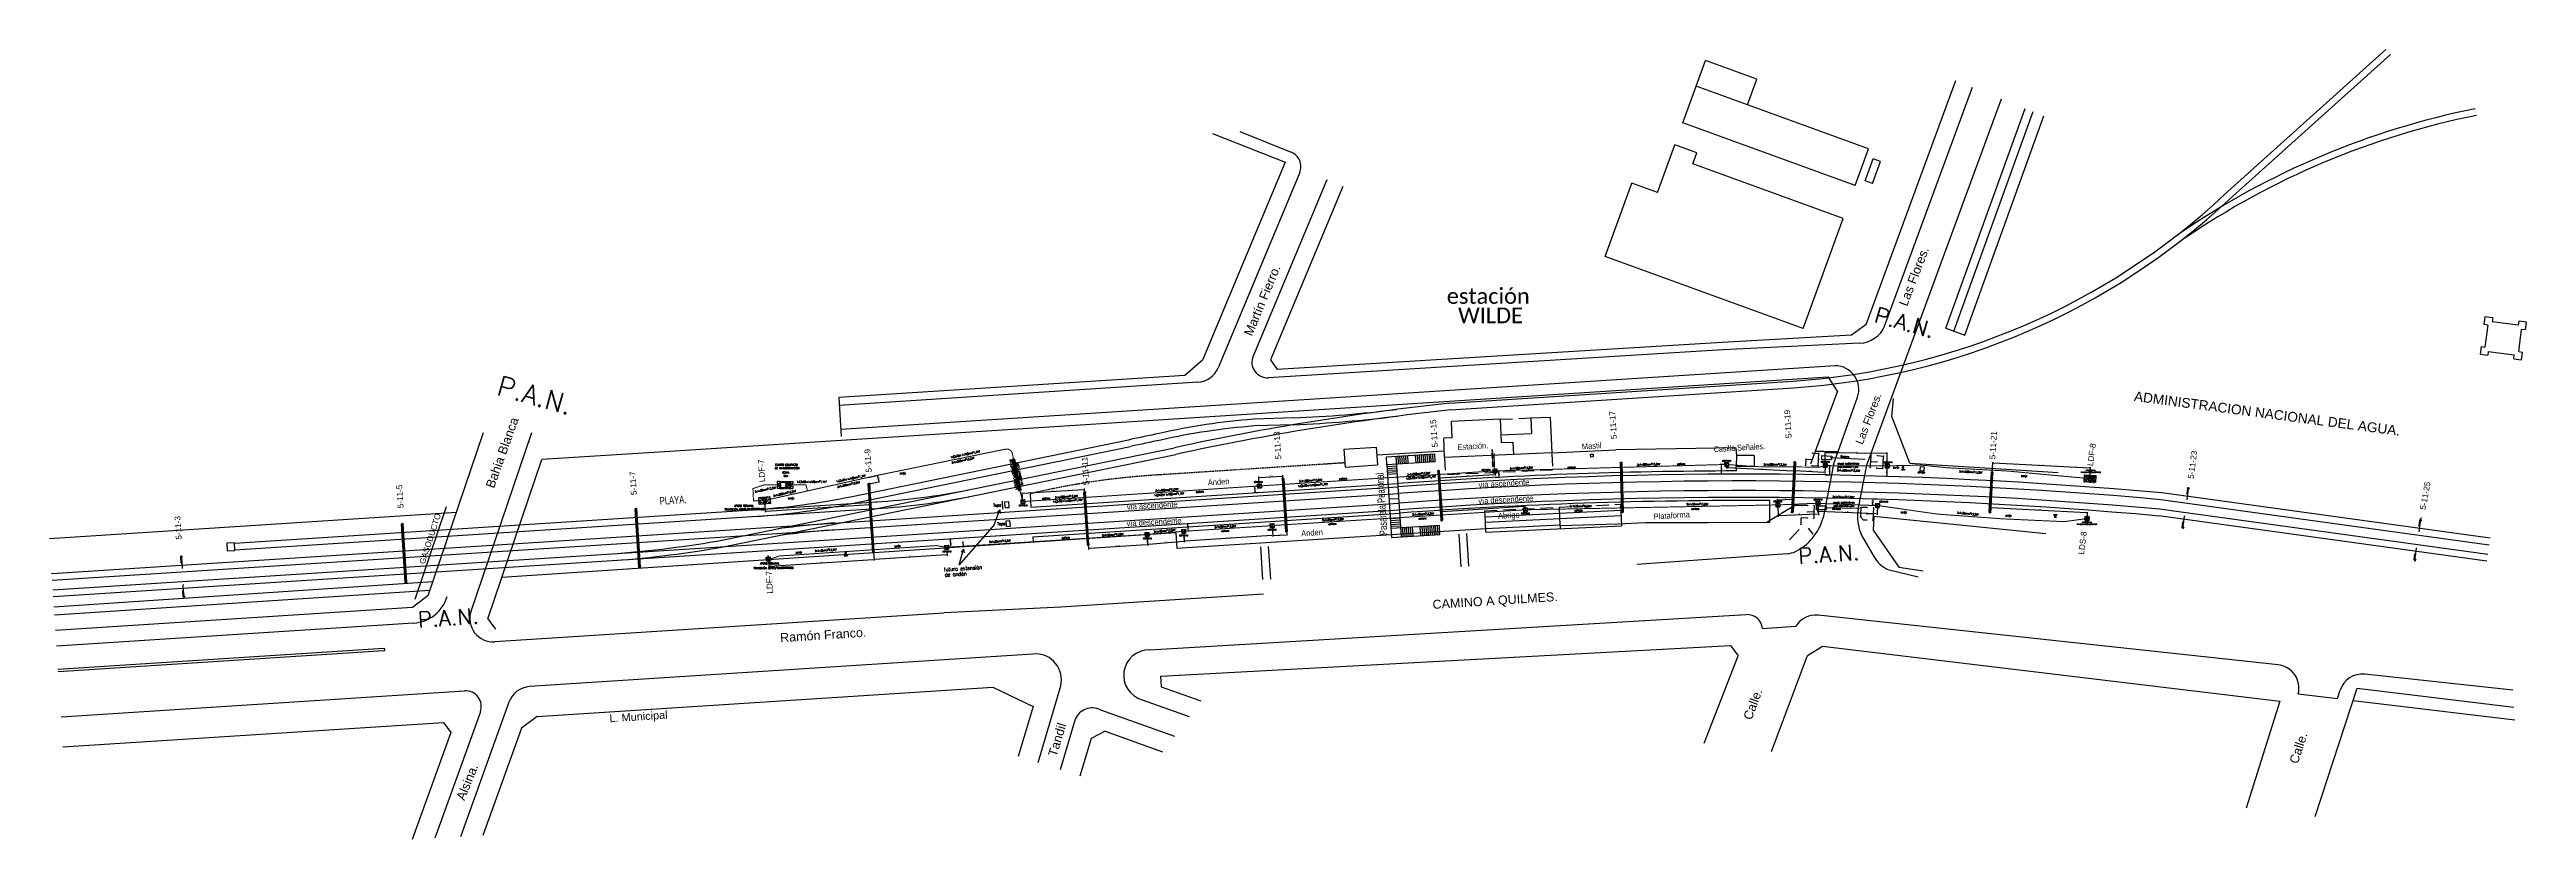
# Model space of a CAD drawing. Header units: millimetres. Extents: x 2168 to 2803, y 1418 to 1620.
import ezdxf

# ---------------------------------------------------------------- set-up
doc = ezdxf.new("R2010")
doc.units = ezdxf.units.MM
doc.linetypes.add('DASHDOT2', pattern=[0.5, 0.25, -0.125, 0, -0.125])
doc.linetypes.add('HIDDEN2', pattern=[4.7625, 3.175, -1.5875])
for name, color, linetype in [('CALLES', 8, 'Continuous'), ('COTA-TIT', 86, 'Continuous'), ('EDIFICIOS', 8, 'Continuous'), ('LIMITE', 8, 'DASHDOT2'), ('LÌNEA02', 8, 'Continuous'), ('n° de postación', 1, 'Continuous'), ('postes catenaria', 4, 'Continuous'), ('pórticos', 7, 'Continuous'), ('SEMICUBIERTO', 8, 'HIDDEN2'), ('textos', 7, 'Continuous'), ('Textos catenaria', 7, 'Continuous'), ('TMR', 8, 'Continuous'), ('vías', 8, 'Continuous')]:
    doc.layers.add(name, color=color, linetype=linetype)
doc.styles.add('progresivas', font='calibri.ttf')
doc.styles.add('ROMANS', font='arial.ttf', dxfattribs={"width": 0.7})
doc.styles.add('SIMPLEX', font='simplex.shx', dxfattribs={"width": 0.75})
doc.dimstyles.new('ISO-25', dxfattribs={"dimtxt": 0.25, "dimasz": 0.25, "dimexe": 0.25, "dimexo": 0.1, "dimgap": 0.1, "dimtad": 1, "dimtxsty": 'Standard', "dimcen": 0.25, "dimadec": 0, "dimazin": 0, "dimtfac": 1, "dimtmove": 0, "dimatfit": 3, "dimfxl": 1, "dimarcsym": 0})
pattern_1 = [(50, (-2624.04677, -773.78864), (0.45546167, -0.039847714), [0.047625, -0.523875]), (355, (-2624.04677, -773.78864), (-0.088107065, 0.47764161), [0.0381, -0.4191]), (100.451, (-2624.0088, -773.79196), (0.367356254, 0.43779172), [0.040475, -0.445225]), (46.1842, (-2624.04677, -773.66164), (0.6776976, -0.10510582), [0.0714375, -0.7858125]), (96.6356, (-2623.9903, -773.6704), (0.59351059, 0.61856389), [0.0607125, -0.6678375]), (351.184, (-2624.0468, -773.66164), (0.59351151, 0.6185628), [0.05715, -0.62865]), (21, (-2623.98327, -773.6934), (0.3790372, -0.255663796), [0.047625, -0.523875]), (326, (-2623.98327, -773.6934), (0.15450507, 0.460469915), [0.0381, -0.4191]), (71.4514, (-2623.9517, -773.7147), (0.53354123, 0.204807144), [0.040475, -0.445225]), (37.5, (-2624.04677, -773.78864), (0.007721508, 0.211387597), [0, -0.41402, 0, -0.42545, 0, -0.4206875]), (7.5, (-2624.04677, -773.78864), (0.167049156, 0.250451437), [0, -0.24257, 0, -0.404495, 0, -0.1603375]), (327.5, (-2624.18837, -773.78864), (0.338976488, -0.01432186), [0, -0.15875, 0, -0.4953, 0, -0.657225]), (317.5, (-2624.25187, -773.78864), (0.370322953, 0.063566228), [0, -0.206375, 0, -0.32893, 0, -0.466725])]

# ---------------------------------------------------------------- blocks, each defined once
blk = doc.blocks.new('cámara LDF-LDS')
at = {"color": 6}
for p, q in [((-0.5, 0.5), (0.5, 0.5)), ((-0.5, 0.5), (-0.5, -0.5)), ((-0.5, 0.5), (0.5, -0.5)), ((0.5, 0.5), (-0.5, -0.5)), ((0.5, 0.5), (0.5, -0.5)), ((-0.5, -0.5), (0.5, -0.5))]:
    blk.add_line(p, q, dxfattribs=at)
blk = doc.blocks.new('estructura tipo A con base')
h = blk.add_hatch()
h.set_pattern_fill('AR-CONC', color=8, scale=0.005, style=0)
h.set_pattern_definition([(50, (-2627.5983, -783.80706), (0.91092334, -0.07969543), [0.09525, -1.04775]), (355, (-2627.5983, -783.8071), (-0.17621413, 0.9552832), [0.0762, -0.8382]), (100.451, (-2627.5224, -783.8137), (0.7347125, 0.87558344), [0.08095, -0.89045]), (46.1842, (-2627.5983, -783.5531), (1.3553952, -0.21021164), [0.142875, -1.571625]), (96.6356, (-2627.4854, -783.5706), (1.1870212, 1.2371278), [0.121425, -1.335675]), (351.184, (-2627.5983, -783.553), (1.187023, 1.2371256), [0.1143, -1.2573]), (21, (-2627.4713, -783.61656), (0.7580744, -0.5113276), [0.09525, -1.04775]), (326, (-2627.4713, -783.6166), (0.30901014, 0.92093983), [0.0762, -0.8382]), (71.4514, (-2627.4081, -783.6592), (1.06708245, 0.4096143), [0.08095, -0.89045]), (37.5, (-2627.5983, -783.80706), (0.015443016, 0.422775194), [0, -0.82804, 0, -0.8509, 0, -0.841375]), (7.5, (-2627.5983, -783.80706), (0.33409831, 0.500902874), [0, -0.48514, 0, -0.80899, 0, -0.320675]), (327.5, (-2627.88152, -783.80706), (0.677952976, -0.02864372), [0, -0.3175, 0, -0.9906, 0, -1.31445]), (317.5, (-2628.0085, -783.80706), (0.74064591, 0.12713246), [0, -0.41275, 0, -0.65786, 0, -0.93345])])
h.paths.add_polyline_path([(-1.45, -0.9), (1.45, -0.9), (1.45, 0.9), (-1.45, 0.9)])
h.paths.add_polyline_path([(-0.28, 0.18), (-0.28, 0.25), (-0.05, 0.8), (0.05, 0.8), (0.28, 0.28), (0.28, 0.18, -1), (0.28, -0.18), (0.28, -0.28), (0.05, -0.8), (-0.05, -0.8), (-0.28, -0.28), (-0.28, -0.18, -1)], flags=16)
h.paths.add_polyline_path([(-0.15, 0, -1), (-0.41, 0, -1)], flags=0)
h.paths.add_polyline_path([(0, 0, -1), (0, 0, -1)], flags=0)
h.paths.add_polyline_path([(0.41, 0, -1), (0.15, 0, -1)], flags=0)
blk.add_lwpolyline([(1.45, -0.9), (-1.45, -0.9), (-1.45, 0.9), (1.45, 0.9)], close=True)
at = {"color": 6}
blk.add_lwpolyline([(-0.28, -0.28), (-0.05, -0.8), (0.05, -0.8), (0.28, -0.28), (0.28, -0.18, 1), (0.28, 0.18), (0.28, 0.28), (0.05, 0.8), (-0.05, 0.8), (-0.28, 0.25), (-0.28, 0.18, 1), (-0.28, -0.18)], format="xyb", close=True, dxfattribs=at)
for centre, radius in [((-0.28, 0), 0.13), ((0, 0), 0.0021), ((0.28, 0), 0.13)]:
    blk.add_circle(centre, radius, dxfattribs=at)
blk = doc.blocks.new('estructura terminal o retención para LDS')
h = blk.add_hatch()
h.set_pattern_fill('AR-CONC', color=8, scale=0.0025, style=0)
h.set_pattern_definition(pattern_1)
h.paths.add_polyline_path([(-0.5, -0.5), (-0.09, -0.5), (-0.14, -0.11, -0.352658), (-0.14, 0.11), (-0.09, 0.5), (-0.5, 0.5)])
h = blk.add_hatch()
h.set_pattern_fill('AR-CONC', color=8, scale=0.0025, style=0)
h.set_pattern_definition(pattern_1)
h.paths.add_polyline_path([(0.14, -0.11), (0.09, -0.5), (0.5, -0.5), (0.5, 0.5), (0.09, 0.5), (0.14, 0.11, -0.352658)])
at = {"color": 6}
for p, q in [((-0.05, 0.8), (-0.14, 0.11)), ((-0.05, 0.8), (0.05, 0.8)), ((0.05, 0.8), (0.14, 0.11)), ((-0.14, -0.11), (-0.05, -0.8)), ((-0.05, -0.8), (0.05, -0.8)), ((0.14, -0.11), (0.05, -0.8))]:
    blk.add_line(p, q, dxfattribs=at)
for points in [[(-0.09, -0.5), (-0.5, -0.5), (-0.5, 0.5), (-0.09, 0.5)], [(0.09, 0.5), (0.5, 0.5), (0.5, -0.5), (0.09, -0.5)]]:
    blk.add_lwpolyline(points)
blk.add_circle((0, 0), 0.13, dxfattribs=at)
for start, end in [(141.14883, 218.85117), (321.14883, 38.85117)]:
    blk.add_arc((0, 0), 0.18, start, end, dxfattribs=at)
blk = doc.blocks.new('*D11')
at = {"color": 0, "lineweight": -2, "transparency": 16777216}
for p, q in [((2378.16, 1510.36), (2380.85, 1510.96)), ((2380.91, 1509.51), (2380.66, 1510.66)), ((2378.53, 1508.72), (2381.21, 1509.32))]:
    blk.add_line(p, q, dxfattribs=at)
at = {"color": 0, "transparency": 16777216}
for points in [[(2380.7, 1510.67), (2380.62, 1510.65), (2380.6, 1510.91)], [(2380.96, 1509.52), (2380.87, 1509.5), (2380.97, 1509.27)]]:
    blk.add_solid(points, dxfattribs=at)
at = {"layer": 'Defpoints', "color": 0, "transparency": 16777216}
for p in [(2378.06, 1510.34), (2380.6, 1510.91), (2378.43, 1508.7)]:
    blk.add_point(p, dxfattribs=at)
at = {"color": 0, "transparency": 16777216, "insert": (2381.03, 1510.14), "char_height": 0.25, "attachment_point": 5, "rotation": 282.59514}
blk.add_mtext('1,5m', dxfattribs=at)
blk = doc.blocks.new('*D13')
at = {"color": 0, "lineweight": -2, "transparency": 16777216}
for p, q in [((2639.12, 1513.32), (2638.89, 1513.32)), ((2639.04, 1510.62), (2638.89, 1510.62)), ((2639.14, 1513.07), (2639.14, 1510.87))]:
    blk.add_line(p, q, dxfattribs=at)
at = {"color": 0, "transparency": 16777216}
for points in [[(2639.09, 1513.07), (2639.18, 1513.07), (2639.14, 1513.32)], [(2639.09, 1510.87), (2639.18, 1510.87), (2639.14, 1510.62)]]:
    blk.add_solid(points, dxfattribs=at)
at = {"layer": 'Defpoints', "color": 0, "transparency": 16777216}
for p in [(2639.14, 1510.62), (2639.14, 1510.62), (2639.22, 1513.32)]:
    blk.add_point(p, dxfattribs=at)
at = {"color": 0, "transparency": 16777216, "insert": (2638.89, 1511.97), "char_height": 0.25, "attachment_point": 5, "rotation": 90}
blk.add_mtext('2,7m', dxfattribs=at)
blk = doc.blocks.new('*D14')
at = {"color": 0, "lineweight": -2, "transparency": 16777216}
for p, q in [((2611.19, 1503.22), (2611.31, 1500.28)), ((2621.33, 1500.95), (2611.55, 1500.54)), ((2621.46, 1503.65), (2621.59, 1500.71))]:
    blk.add_line(p, q, dxfattribs=at)
at = {"color": 0, "transparency": 16777216}
for points in [[(2611.55, 1500.58), (2611.55, 1500.5), (2611.3, 1500.53)], [(2621.33, 1500.99), (2621.33, 1500.9), (2621.58, 1500.96)]]:
    blk.add_solid(points, dxfattribs=at)
at = {"layer": 'Defpoints', "color": 0, "transparency": 16777216}
for p in [(2611.18, 1503.32), (2611.3, 1500.53), (2621.46, 1503.75)]:
    blk.add_point(p, dxfattribs=at)
at = {"color": 0, "transparency": 16777216, "insert": (2616.53, 1500.99), "char_height": 0.25, "attachment_point": 5, "rotation": 2.39352}
blk.add_mtext('10,29m', dxfattribs=at)
blk = doc.blocks.new('*D15')
at = {"color": 0, "lineweight": -2, "transparency": 16777216}
for p, q in [((2621.46, 1503.65), (2621.37, 1501.39)), ((2636.38, 1501.06), (2621.63, 1501.63)), ((2636.71, 1503.06), (2636.62, 1500.8))]:
    blk.add_line(p, q, dxfattribs=at)
at = {"color": 0, "transparency": 16777216}
for points in [[(2621.63, 1501.67), (2621.63, 1501.59), (2621.38, 1501.64)], [(2636.38, 1501.1), (2636.38, 1501.02), (2636.63, 1501.05)]]:
    blk.add_solid(points, dxfattribs=at)
at = {"layer": 'Defpoints', "color": 0, "transparency": 16777216}
for p in [(2621.38, 1501.64), (2621.46, 1503.75), (2636.71, 1503.16)]:
    blk.add_point(p, dxfattribs=at)
at = {"color": 0, "transparency": 16777216, "insert": (2629.02, 1501.59), "char_height": 0.25, "attachment_point": 5, "rotation": 357.80497}
blk.add_mtext('15,26m', dxfattribs=at)
blk = doc.blocks.new('*D16')
at = {"color": 0, "lineweight": -2, "transparency": 16777216}
for p, q in [((2623.33, 1513.54), (2623.36, 1516.89)), ((2639, 1516.51), (2623.6, 1516.64)), ((2639.22, 1513.42), (2639.25, 1516.76))]:
    blk.add_line(p, q, dxfattribs=at)
at = {"color": 0, "transparency": 16777216}
for points in [[(2623.6, 1516.68), (2623.6, 1516.59), (2623.35, 1516.64)], [(2639, 1516.55), (2638.99, 1516.47), (2639.25, 1516.51)]]:
    blk.add_solid(points, dxfattribs=at)
at = {"layer": 'Defpoints', "color": 0, "transparency": 16777216}
for p in [(2623.35, 1516.64), (2623.33, 1513.44), (2639.22, 1513.32)]:
    blk.add_point(p, dxfattribs=at)
at = {"color": 0, "transparency": 16777216, "insert": (2631.3, 1516.82), "char_height": 0.25, "attachment_point": 5, "rotation": 359.53655}
blk.add_mtext('15,89m', dxfattribs=at)
blk = doc.blocks.new('*D17')
at = {"color": 0, "lineweight": -2, "transparency": 16777216}
for p, q in [((2615.52, 1513.74), (2615.42, 1511.78)), ((2622.99, 1511.65), (2615.68, 1512.02)), ((2623.32, 1513.34), (2623.22, 1511.39))]:
    blk.add_line(p, q, dxfattribs=at)
at = {"color": 0, "transparency": 16777216}
for points in [[(2615.69, 1512.06), (2615.68, 1511.98), (2615.44, 1512.03)], [(2622.99, 1511.69), (2622.98, 1511.61), (2623.24, 1511.64)]]:
    blk.add_solid(points, dxfattribs=at)
at = {"layer": 'Defpoints', "color": 0, "transparency": 16777216}
for p in [(2615.44, 1512.03), (2615.53, 1513.84), (2623.33, 1513.44)]:
    blk.add_point(p, dxfattribs=at)
at = {"color": 0, "transparency": 16777216, "insert": (2619.35, 1512.08), "char_height": 0.25, "attachment_point": 5, "rotation": 357.12538}
blk.add_mtext('7,81m', dxfattribs=at)
blk = doc.blocks.new('*D18')
at = {"color": 0, "lineweight": -2, "transparency": 16777216}
for p, q in [((2623.38, 1511), (2624.69, 1510.98)), ((2623.43, 1513.44), (2624.74, 1513.42)), ((2624.48, 1513.17), (2624.45, 1511.23))]:
    blk.add_line(p, q, dxfattribs=at)
at = {"color": 0, "transparency": 16777216}
for points in [[(2624.41, 1511.23), (2624.49, 1511.23), (2624.44, 1510.98)], [(2624.44, 1513.17), (2624.52, 1513.17), (2624.49, 1513.42)]]:
    blk.add_solid(points, dxfattribs=at)
at = {"layer": 'Defpoints', "color": 0, "transparency": 16777216}
for p in [(2623.28, 1511), (2623.33, 1513.44), (2624.44, 1510.98)]:
    blk.add_point(p, dxfattribs=at)
at = {"color": 0, "transparency": 16777216, "insert": (2624.22, 1512.21), "char_height": 0.25, "attachment_point": 5, "rotation": 88.99006}
blk.add_mtext('2,44m', dxfattribs=at)
blk = doc.blocks.new('*D19')
at = {"color": 0, "lineweight": -2, "transparency": 16777216}
for p, q in [((2597.99, 1513.68), (2596.47, 1513.68)), ((2597.99, 1511.18), (2596.48, 1511.18)), ((2596.72, 1513.43), (2596.73, 1511.43))]:
    blk.add_line(p, q, dxfattribs=at)
at = {"color": 0, "transparency": 16777216}
for points in [[(2596.76, 1513.43), (2596.68, 1513.43), (2596.72, 1513.68)], [(2596.77, 1511.43), (2596.69, 1511.43), (2596.73, 1511.18)]]:
    blk.add_solid(points, dxfattribs=at)
at = {"layer": 'Defpoints', "color": 0, "transparency": 16777216}
for p in [(2596.73, 1511.18), (2598.09, 1513.68), (2598.09, 1511.18)]:
    blk.add_point(p, dxfattribs=at)
at = {"color": 0, "transparency": 16777216, "insert": (2596.97, 1512.43), "char_height": 0.25, "attachment_point": 5, "rotation": 270.1899}
blk.add_mtext('2,5m', dxfattribs=at)
blk = doc.blocks.new('*D20')
at = {"color": 0, "lineweight": -2, "transparency": 16777216}
for p, q in [((2598.08, 1513.58), (2598.03, 1512.63)), ((2598.29, 1512.87), (2615.18, 1512.02)), ((2615.47, 1512.71), (2615.42, 1511.76))]:
    blk.add_line(p, q, dxfattribs=at)
at = {"color": 0, "transparency": 16777216}
for points in [[(2598.3, 1512.91), (2598.29, 1512.83), (2598.05, 1512.88)], [(2615.19, 1512.06), (2615.18, 1511.98), (2615.43, 1512.01)]]:
    blk.add_solid(points, dxfattribs=at)
at = {"layer": 'Defpoints', "color": 0, "transparency": 16777216}
for p in [(2598.09, 1513.68), (2615.43, 1512.01), (2615.47, 1512.81)]:
    blk.add_point(p, dxfattribs=at)
at = {"color": 0, "transparency": 16777216, "insert": (2606.75, 1512.69), "char_height": 0.25, "attachment_point": 5, "rotation": 357.12538}
blk.add_mtext('17,41m', dxfattribs=at)
blk = doc.blocks.new('*D21')
at = {"color": 0, "lineweight": -2, "transparency": 16777216}
for p, q in [((2524.35, 1511), (2524.42, 1509.88)), ((2538.53, 1511.04), (2524.65, 1510.15)), ((2538.72, 1511.92), (2538.79, 1510.81))]:
    blk.add_line(p, q, dxfattribs=at)
at = {"color": 0, "transparency": 16777216}
for points in [[(2524.65, 1510.19), (2524.66, 1510.11), (2524.4, 1510.13)], [(2538.52, 1511.08), (2538.53, 1511), (2538.78, 1511.06)]]:
    blk.add_solid(points, dxfattribs=at)
at = {"layer": 'Defpoints', "color": 0, "transparency": 16777216}
for p in [(2524.34, 1511.1), (2538.71, 1512.02), (2524.4, 1510.13)]:
    blk.add_point(p, dxfattribs=at)
at = {"color": 0, "transparency": 16777216, "insert": (2531.57, 1510.84), "char_height": 0.25, "attachment_point": 5, "rotation": 3.68397}
blk.add_mtext('14,4m', dxfattribs=at)
blk = doc.blocks.new('*D22')
at = {"color": 0, "lineweight": -2, "transparency": 16777216}
for p, q in [((2538.81, 1512.03), (2539.89, 1512.08)), ((2538.9, 1510.35), (2539.98, 1510.41)), ((2539.66, 1511.82), (2539.72, 1510.64))]:
    blk.add_line(p, q, dxfattribs=at)
at = {"color": 0, "transparency": 16777216}
for points in [[(2539.7, 1511.82), (2539.62, 1511.82), (2539.65, 1512.07)], [(2539.76, 1510.64), (2539.68, 1510.64), (2539.73, 1510.39)]]:
    blk.add_solid(points, dxfattribs=at)
at = {"layer": 'Defpoints', "color": 0, "transparency": 16777216}
for p in [(2538.71, 1512.02), (2538.8, 1510.34), (2539.73, 1510.39)]:
    blk.add_point(p, dxfattribs=at)
at = {"color": 0, "transparency": 16777216, "insert": (2539.93, 1511.24), "char_height": 0.25, "attachment_point": 5, "rotation": 273.01325}
blk.add_mtext('1,68m', dxfattribs=at)
blk = doc.blocks.new('*D23')
at = {"color": 0, "lineweight": -2, "transparency": 16777216}
for p, q in [((2478.38, 1508.27), (2478.23, 1510.55)), ((2478.49, 1510.32), (2484.18, 1510.68)), ((2484.56, 1508.67), (2484.41, 1510.95))]:
    blk.add_line(p, q, dxfattribs=at)
at = {"color": 0, "transparency": 16777216}
for points in [[(2478.49, 1510.36), (2478.5, 1510.28), (2478.24, 1510.3)], [(2484.17, 1510.73), (2484.18, 1510.64), (2484.43, 1510.7)]]:
    blk.add_solid(points, dxfattribs=at)
at = {"layer": 'Defpoints', "color": 0, "transparency": 16777216}
for p in [(2484.43, 1510.7), (2478.38, 1508.17), (2484.56, 1508.57)]:
    blk.add_point(p, dxfattribs=at)
at = {"color": 0, "transparency": 16777216, "insert": (2481.32, 1510.75), "char_height": 0.25, "attachment_point": 5, "rotation": 3.68397}
blk.add_mtext('6,19m', dxfattribs=at)
blk = doc.blocks.new('*D24')
at = {"color": 0, "lineweight": -2, "transparency": 16777216}
for p, q in [((2478.28, 1508.16), (2476.89, 1508.07)), ((2478.39, 1506.49), (2477, 1506.4)), ((2477.16, 1507.84), (2477.23, 1506.66))]:
    blk.add_line(p, q, dxfattribs=at)
at = {"color": 0, "transparency": 16777216}
for points in [[(2477.2, 1507.84), (2477.11, 1507.84), (2477.14, 1508.09)], [(2477.27, 1506.67), (2477.19, 1506.66), (2477.25, 1506.41)]]:
    blk.add_solid(points, dxfattribs=at)
at = {"layer": 'Defpoints', "color": 0, "transparency": 16777216}
for p in [(2477.25, 1506.41), (2478.38, 1508.17), (2478.49, 1506.49)]:
    blk.add_point(p, dxfattribs=at)
at = {"color": 0, "transparency": 16777216, "insert": (2477.44, 1507.27), "char_height": 0.25, "attachment_point": 5, "rotation": 273.68397}
blk.add_mtext('1,68m', dxfattribs=at)
blk = doc.blocks.new('*D25')
at = {"color": 0, "lineweight": -2, "transparency": 16777216}
for p, q in [((2481.66, 1497.92), (2481.83, 1495.22)), ((2485.23, 1498.15), (2485.41, 1495.45)), ((2482.07, 1495.48), (2485.14, 1495.68))]:
    blk.add_line(p, q, dxfattribs=at)
at = {"color": 0, "transparency": 16777216}
for points in [[(2482.06, 1495.52), (2482.07, 1495.44), (2481.82, 1495.47)], [(2485.14, 1495.72), (2485.14, 1495.64), (2485.39, 1495.7)]]:
    blk.add_solid(points, dxfattribs=at)
at = {"layer": 'Defpoints', "color": 0, "transparency": 16777216}
for p in [(2481.65, 1498.02), (2485.23, 1498.25), (2485.39, 1495.7)]:
    blk.add_point(p, dxfattribs=at)
at = {"color": 0, "transparency": 16777216, "insert": (2483.59, 1495.83), "char_height": 0.25, "attachment_point": 5, "rotation": 3.68397}
blk.add_mtext('3,58m', dxfattribs=at)
blk = doc.blocks.new('*D26')
at = {"color": 0, "lineweight": -2, "transparency": 16777216}
for p, q in [((2481.66, 1497.92), (2481.83, 1495.22)), ((2458.98, 1496.46), (2459.15, 1493.75)), ((2481.57, 1495.45), (2459.39, 1494.02))]:
    blk.add_line(p, q, dxfattribs=at)
at = {"color": 0, "transparency": 16777216}
for points in [[(2459.38, 1494.06), (2459.39, 1493.98), (2459.14, 1494)], [(2481.57, 1495.49), (2481.57, 1495.41), (2481.82, 1495.47)]]:
    blk.add_solid(points, dxfattribs=at)
at = {"layer": 'Defpoints', "color": 0, "transparency": 16777216}
for p in [(2481.65, 1498.02), (2458.97, 1496.56), (2459.14, 1494)]:
    blk.add_point(p, dxfattribs=at)
at = {"color": 0, "transparency": 16777216, "insert": (2470.46, 1494.98), "char_height": 0.25, "attachment_point": 5, "rotation": 3.69658}
blk.add_mtext('22,73m', dxfattribs=at)
blk = doc.blocks.new('*D27')
at = {"color": 0, "lineweight": -2, "transparency": 16777216}
for p, q in [((2449.61, 1495.65), (2449.84, 1492.93)), ((2458.95, 1493.97), (2450.07, 1493.2)), ((2458.98, 1496.46), (2459.22, 1493.74))]:
    blk.add_line(p, q, dxfattribs=at)
at = {"color": 0, "transparency": 16777216}
for points in [[(2450.07, 1493.24), (2450.07, 1493.15), (2449.82, 1493.17)], [(2458.94, 1494.01), (2458.95, 1493.92), (2459.19, 1493.99)]]:
    blk.add_solid(points, dxfattribs=at)
at = {"layer": 'Defpoints', "color": 0, "transparency": 16777216}
for p in [(2449.6, 1495.75), (2449.82, 1493.17), (2458.97, 1496.56)]:
    blk.add_point(p, dxfattribs=at)
at = {"color": 0, "transparency": 16777216, "insert": (2454.49, 1493.83), "char_height": 0.25, "attachment_point": 5, "rotation": 4.9573}
blk.add_mtext('9,41m', dxfattribs=at)
blk = doc.blocks.new('*D28')
at = {"color": 0, "lineweight": -2, "transparency": 16777216}
for p, q in [((2434.45, 1494.63), (2434.62, 1491.91)), ((2449.48, 1493.12), (2434.86, 1492.17)), ((2449.57, 1495.61), (2449.75, 1492.88))]:
    blk.add_line(p, q, dxfattribs=at)
at = {"color": 0, "transparency": 16777216}
for points in [[(2434.85, 1492.22), (2434.86, 1492.13), (2434.61, 1492.16)], [(2449.48, 1493.16), (2449.48, 1493.07), (2449.73, 1493.13)]]:
    blk.add_solid(points, dxfattribs=at)
at = {"layer": 'Defpoints', "color": 0, "transparency": 16777216}
for p in [(2434.44, 1494.73), (2434.61, 1492.16), (2449.57, 1495.71)]:
    blk.add_point(p, dxfattribs=at)
at = {"color": 0, "transparency": 16777216, "insert": (2442.15, 1492.89), "char_height": 0.25, "attachment_point": 5, "rotation": 3.68397}
blk.add_mtext('15,16m', dxfattribs=at)
blk = doc.blocks.new('*D29')
at = {"color": 0, "lineweight": -2, "transparency": 16777216}
for p, q in [((2379.56, 1491.12), (2379.7, 1489.05)), ((2398.28, 1492.35), (2398.42, 1490.29)), ((2398.15, 1490.52), (2379.93, 1489.32))]:
    blk.add_line(p, q, dxfattribs=at)
at = {"color": 0, "transparency": 16777216}
for points in [[(2379.93, 1489.36), (2379.93, 1489.28), (2379.68, 1489.3)], [(2398.15, 1490.56), (2398.15, 1490.48), (2398.4, 1490.54)]]:
    blk.add_solid(points, dxfattribs=at)
at = {"layer": 'Defpoints', "color": 0, "transparency": 16777216}
for p in [(2379.55, 1491.21), (2398.27, 1492.45), (2379.68, 1489.3)]:
    blk.add_point(p, dxfattribs=at)
at = {"color": 0, "transparency": 16777216, "insert": (2389.02, 1490.16), "char_height": 0.25, "attachment_point": 5, "rotation": 3.7756}
blk.add_mtext('18,76m', dxfattribs=at)
blk = doc.blocks.new('*D30')
at = {"color": 0, "lineweight": -2, "transparency": 16777216}
for p, q in [((2352.62, 1489.36), (2352.75, 1487.36)), ((2352.98, 1487.63), (2379.43, 1489.33)), ((2379.56, 1491.1), (2379.69, 1489.09))]:
    blk.add_line(p, q, dxfattribs=at)
at = {"color": 0, "transparency": 16777216}
for points in [[(2352.98, 1487.67), (2352.98, 1487.58), (2352.73, 1487.61)], [(2379.42, 1489.37), (2379.43, 1489.29), (2379.68, 1489.34)]]:
    blk.add_solid(points, dxfattribs=at)
at = {"layer": 'Defpoints', "color": 0, "transparency": 16777216}
for p in [(2379.56, 1491.19), (2352.61, 1489.46), (2379.68, 1489.34)]:
    blk.add_point(p, dxfattribs=at)
at = {"color": 0, "transparency": 16777216, "insert": (2366.19, 1488.7), "char_height": 0.25, "attachment_point": 5, "rotation": 3.68397}
blk.add_mtext('27m', dxfattribs=at)
blk = doc.blocks.new('*D31')
at = {"color": 0, "lineweight": -2, "transparency": 16777216}
for p, q in [((2398.24, 1494.55), (2399.5, 1494.63)), ((2398.37, 1492.46), (2399.63, 1492.54)), ((2399.37, 1492.77), (2399.27, 1494.37))]:
    blk.add_line(p, q, dxfattribs=at)
at = {"color": 0, "transparency": 16777216}
for points in [[(2399.31, 1494.37), (2399.22, 1494.37), (2399.25, 1494.62)], [(2399.41, 1492.77), (2399.33, 1492.77), (2399.38, 1492.52)]]:
    blk.add_solid(points, dxfattribs=at)
at = {"layer": 'Defpoints', "color": 0, "transparency": 16777216}
for p in [(2398.14, 1494.55), (2398.27, 1492.45), (2399.25, 1494.62)]:
    blk.add_point(p, dxfattribs=at)
at = {"color": 0, "transparency": 16777216, "insert": (2399.56, 1493.59), "char_height": 0.25, "attachment_point": 5, "rotation": 273.68397}
blk.add_mtext('2,1m', dxfattribs=at)
blk = doc.blocks.new('*D32')
at = {"color": 0, "lineweight": -2, "transparency": 16777216}
for p, q in [((2458.95, 1498.46), (2460.3, 1498.55)), ((2460.16, 1496.89), (2460.07, 1498.28)), ((2459.07, 1496.57), (2460.42, 1496.65))]:
    blk.add_line(p, q, dxfattribs=at)
at = {"color": 0, "transparency": 16777216}
for points in [[(2460.11, 1498.29), (2460.02, 1498.28), (2460.05, 1498.53)], [(2460.2, 1496.89), (2460.11, 1496.88), (2460.17, 1496.64)]]:
    blk.add_solid(points, dxfattribs=at)
at = {"layer": 'Defpoints', "color": 0, "transparency": 16777216}
for p in [(2458.85, 1498.45), (2460.05, 1498.53), (2458.97, 1496.56)]:
    blk.add_point(p, dxfattribs=at)
at = {"color": 0, "transparency": 16777216, "insert": (2460.36, 1497.6), "char_height": 0.25, "attachment_point": 5, "rotation": 273.68397}
blk.add_mtext('1,9m', dxfattribs=at)
blk = doc.blocks.new('*D33')
at = {"color": 0, "lineweight": -2, "transparency": 16777216}
for p, q in [((2417.79, 1504.27), (2417.65, 1506.51)), ((2417.92, 1506.28), (2433.38, 1507.27)), ((2433.76, 1505.3), (2433.62, 1507.54))]:
    blk.add_line(p, q, dxfattribs=at)
at = {"color": 0, "transparency": 16777216}
for points in [[(2417.91, 1506.32), (2417.92, 1506.23), (2417.67, 1506.26)], [(2433.38, 1507.31), (2433.39, 1507.23), (2433.63, 1507.29)]]:
    blk.add_solid(points, dxfattribs=at)
at = {"layer": 'Defpoints', "color": 0, "transparency": 16777216}
for p in [(2417.8, 1504.17), (2433.63, 1507.29), (2433.77, 1505.2)]:
    blk.add_point(p, dxfattribs=at)
at = {"color": 0, "transparency": 16777216, "insert": (2425.64, 1507), "char_height": 0.25, "attachment_point": 5, "rotation": 3.68397}
blk.add_mtext('16m', dxfattribs=at)
blk = doc.blocks.new('*D34')
at = {"color": 0, "lineweight": -2, "transparency": 16777216}
for p, q in [((2351.65, 1504.34), (2351.84, 1501.48)), ((2378.6, 1506.07), (2378.78, 1503.22)), ((2352.07, 1501.75), (2378.52, 1503.45))]:
    blk.add_line(p, q, dxfattribs=at)
at = {"color": 0, "transparency": 16777216}
for points in [[(2352.07, 1501.79), (2352.07, 1501.71), (2351.82, 1501.73)], [(2378.51, 1503.49), (2378.52, 1503.41), (2378.77, 1503.47)]]:
    blk.add_solid(points, dxfattribs=at)
at = {"layer": 'Defpoints', "color": 0, "transparency": 16777216}
for p in [(2351.65, 1504.44), (2378.59, 1506.17), (2378.77, 1503.47)]:
    blk.add_point(p, dxfattribs=at)
at = {"color": 0, "transparency": 16777216, "insert": (2365.28, 1502.83), "char_height": 0.25, "attachment_point": 5, "rotation": 3.68397}
blk.add_mtext('27m', dxfattribs=at)
blk = doc.blocks.new('*D35')
at = {"color": 0, "lineweight": -2, "transparency": 16777216}
for p, q in [((2611.18, 1503.42), (2611.12, 1504.86)), ((2611.38, 1504.62), (2614.7, 1504.76)), ((2615, 1503.58), (2614.94, 1505.02))]:
    blk.add_line(p, q, dxfattribs=at)
at = {"color": 0, "transparency": 16777216}
for points in [[(2611.38, 1504.66), (2611.38, 1504.57), (2611.13, 1504.61)], [(2614.7, 1504.8), (2614.7, 1504.71), (2614.95, 1504.77)]]:
    blk.add_solid(points, dxfattribs=at)
at = {"layer": 'Defpoints', "color": 0, "transparency": 16777216}
for p in [(2614.95, 1504.77), (2611.18, 1503.32), (2615.01, 1503.48)]:
    blk.add_point(p, dxfattribs=at)
at = {"color": 0, "transparency": 16777216, "insert": (2613.03, 1504.93), "char_height": 0.25, "attachment_point": 5, "rotation": 2.39352}
blk.add_mtext('3,83m', dxfattribs=at)
blk = doc.blocks.new('*D36')
at = {"color": 0, "lineweight": -2, "transparency": 16777216}
for p, q in [((2636.66, 1504.75), (2635.36, 1504.79)), ((2635.57, 1503.45), (2635.6, 1504.53)), ((2636.61, 1503.17), (2635.31, 1503.2))]:
    blk.add_line(p, q, dxfattribs=at)
at = {"color": 0, "transparency": 16777216}
for points in [[(2635.56, 1504.53), (2635.64, 1504.53), (2635.6, 1504.78)], [(2635.52, 1503.45), (2635.61, 1503.45), (2635.56, 1503.2)]]:
    blk.add_solid(points, dxfattribs=at)
at = {"layer": 'Defpoints', "color": 0, "transparency": 16777216}
for p in [(2635.6, 1504.78), (2636.76, 1504.75), (2636.71, 1503.16)]:
    blk.add_point(p, dxfattribs=at)
at = {"color": 0, "transparency": 16777216, "insert": (2635.34, 1504), "char_height": 0.25, "attachment_point": 5, "rotation": 88.3399}
blk.add_mtext('1,58m', dxfattribs=at)
blk = doc.blocks.new('*D37')
at = {"color": 0, "lineweight": -2, "transparency": 16777216}
for p, q in [((2666.11, 1511.46), (2666.26, 1514.29)), ((2691.07, 1512.74), (2666.5, 1514.03)), ((2691.19, 1510.14), (2691.34, 1512.98))]:
    blk.add_line(p, q, dxfattribs=at)
at = {"color": 0, "transparency": 16777216}
for points in [[(2666.5, 1514.07), (2666.49, 1513.99), (2666.25, 1514.04)], [(2691.08, 1512.78), (2691.07, 1512.7), (2691.32, 1512.73)]]:
    blk.add_solid(points, dxfattribs=at)
at = {"layer": 'Defpoints', "color": 0, "transparency": 16777216}
for p in [(2666.11, 1511.36), (2666.25, 1514.04), (2691.18, 1510.04)]:
    blk.add_point(p, dxfattribs=at)
at = {"color": 0, "transparency": 16777216, "insert": (2678.8, 1513.63), "char_height": 0.25, "attachment_point": 5, "rotation": 356.99713}
blk.add_mtext('25,11m', dxfattribs=at)
blk = doc.blocks.new('*D38')
at = {"color": 0, "lineweight": -2, "transparency": 16777216}
for p, q in [((2665.57, 1501.23), (2665.66, 1502.79)), ((2690.25, 1501.25), (2665.89, 1502.53)), ((2690.43, 1499.93), (2690.51, 1501.49))]:
    blk.add_line(p, q, dxfattribs=at)
at = {"color": 0, "transparency": 16777216}
for points in [[(2665.89, 1502.57), (2665.89, 1502.49), (2665.64, 1502.54)], [(2690.25, 1501.29), (2690.25, 1501.21), (2690.5, 1501.24)]]:
    blk.add_solid(points, dxfattribs=at)
at = {"layer": 'Defpoints', "color": 0, "transparency": 16777216}
for p in [(2665.57, 1501.13), (2665.64, 1502.54), (2690.42, 1499.83)]:
    blk.add_point(p, dxfattribs=at)
at = {"color": 0, "transparency": 16777216, "insert": (2678.08, 1502.13), "char_height": 0.25, "attachment_point": 5, "rotation": 356.99713}
blk.add_mtext('24,89m', dxfattribs=at)
blk = doc.blocks.new('*D39')
at = {"color": 0, "lineweight": -2, "transparency": 16777216}
for p, q in [((2525.01, 1500.78), (2524.94, 1501.8)), ((2546.22, 1502.92), (2525.21, 1501.56)), ((2546.52, 1502.16), (2546.46, 1503.18))]:
    blk.add_line(p, q, dxfattribs=at)
at = {"color": 0, "transparency": 16777216}
for points in [[(2525.2, 1501.6), (2525.21, 1501.52), (2524.96, 1501.55)], [(2546.22, 1502.96), (2546.23, 1502.87), (2546.47, 1502.93)]]:
    blk.add_solid(points, dxfattribs=at)
at = {"layer": 'Defpoints', "color": 0, "transparency": 16777216}
for p in [(2524.96, 1501.55), (2525.01, 1500.68), (2546.53, 1502.06)]:
    blk.add_point(p, dxfattribs=at)
at = {"color": 0, "transparency": 16777216, "insert": (2535.7, 1502.49), "char_height": 0.25, "attachment_point": 5, "rotation": 3.68397}
blk.add_mtext('21,56m', dxfattribs=at)

msp = doc.modelspace()

# ---------------------------------------------------------------- linework, layer by layer
at = {"color": 8}
for p, q in [((2654.292, 1548.629), (2674.599, 1604.909)), ((2656.332, 1547.844), (2676.606, 1604.104)), ((2659.154, 1546.827), (2679.392, 1602.987)), ((2654.292, 1548.629), (2659.154, 1546.827)), ((2510.95, 1515.589), (2523.316, 1516.385)), ((2511.079, 1513.593), (2510.95, 1515.589)), ((2523.444, 1514.389), (2511.075, 1513.593)), ((2511.075, 1513.593), (2512.274, 1494.967)), ((2513.522, 1513.249), (2511.107, 1513.094)), ((2513.554, 1512.75), (2511.139, 1512.595)), ((2513.586, 1512.251), (2511.171, 1512.096)), ((2513.618, 1511.752), (2511.203, 1511.597)), ((2513.651, 1511.253), (2511.236, 1511.098)), ((2513.361, 1515.744), (2514.689, 1495.123)), ((2513.835, 1515.775), (2513.964, 1513.779)), ((2514.334, 1515.807), (2514.463, 1513.811)), ((2514.833, 1515.839), (2514.962, 1513.843)), ((2515.332, 1515.871), (2515.461, 1513.875)), ((2515.831, 1515.903), (2515.96, 1513.907)), ((2516.33, 1515.935), (2516.459, 1513.939)), ((2518.326, 1516.064), (2518.455, 1514.068)), ((2518.825, 1516.096), (2518.954, 1514.1)), ((2519.324, 1516.128), (2519.453, 1514.132)), ((2519.823, 1516.16), (2519.952, 1514.164)), ((2520.322, 1516.192), (2520.451, 1514.196)), ((2520.821, 1516.224), (2520.95, 1514.229)), ((2521.32, 1516.257), (2521.448, 1514.261)), ((2521.819, 1516.289), (2521.947, 1514.293)), ((2522.446, 1514.325), (2522.318, 1516.321)), ((2522.945, 1514.357), (2522.817, 1516.353)), ((2523.444, 1514.389), (2523.316, 1516.385)), ((2647.662, 1513.135), (2647.6, 1512.137)), ((2647.6, 1512.137), (2648.598, 1512.075)), ((2647.662, 1513.135), (2648.66, 1513.073)), ((2648.66, 1513.073), (2648.598, 1512.075)), ((2514.382, 1499.893), (2511.967, 1499.737)), ((2514.414, 1499.394), (2511.999, 1499.238)), ((2514.446, 1498.895), (2512.031, 1498.739)), ((2514.478, 1498.396), (2512.063, 1498.24)), ((2514.51, 1497.897), (2512.095, 1497.741)), ((2524.522, 1498.04), (2512.128, 1497.242)), ((2515.541, 1497.462), (2515.687, 1495.187)), ((2516.04, 1497.494), (2516.186, 1495.219)), ((2516.538, 1497.526), (2516.685, 1495.251)), ((2517.037, 1497.559), (2517.184, 1495.283)), ((2517.536, 1497.591), (2517.683, 1495.315)), ((2519.532, 1497.719), (2519.679, 1495.444)), ((2520.031, 1497.751), (2520.178, 1495.476)), ((2520.53, 1497.783), (2520.677, 1495.508)), ((2521.029, 1497.816), (2521.176, 1495.54)), ((2521.528, 1497.848), (2521.675, 1495.572)), ((2522.027, 1497.88), (2522.174, 1495.605)), ((2522.526, 1497.912), (2522.673, 1495.637)), ((2523.025, 1497.944), (2523.172, 1495.669)), ((2523.671, 1495.701), (2523.524, 1497.976)), ((2524.169, 1495.733), (2524.023, 1498.008)), ((2524.668, 1495.765), (2524.522, 1498.04)), ((2512.274, 1494.967), (2524.668, 1495.765)), ((2515.042, 1497.43), (2515.188, 1495.155))]:
    msp.add_line(p, q, dxfattribs=at)
at = {"color": 4}
for p, q in [((2416.698, 1507.002), (2415.086, 1514.889)), ((2416.797, 1507.023), (2415.185, 1514.909)), ((2416.895, 1507.043), (2415.283, 1514.929)), ((2416.995, 1507.063), (2415.383, 1514.949)), ((2417.093, 1507.083), (2415.481, 1514.97)), ((2417.192, 1507.104), (2415.58, 1514.99)), ((2417.29, 1507.124), (2415.678, 1515.01)), ((2417.39, 1507.144), (2415.778, 1515.03))]:
    msp.add_line(p, q, dxfattribs=at)
at = {"color": 3}
for p, q in [((2623.327, 1513.444), (2639.219, 1513.315)), ((2354.904, 1509.353), (2354.904, 1508.753)), ((2355.504, 1509.353), (2354.904, 1509.353)), ((2355.504, 1508.753), (2354.904, 1508.753)), ((2354.904, 1508.153), (2354.904, 1507.553)), ((2355.504, 1508.153), (2354.904, 1508.153)), ((2355.504, 1507.553), (2354.904, 1507.553)), ((2358.304, 1509.353), (2358.904, 1509.353)), ((2358.304, 1508.753), (2358.904, 1508.753)), ((2358.304, 1508.153), (2358.904, 1508.153)), ((2358.304, 1507.553), (2358.904, 1507.553)), ((2358.904, 1509.353), (2358.904, 1508.753)), ((2358.904, 1508.153), (2358.904, 1507.553)), ((2621.461, 1503.748), (2636.713, 1503.164))]:
    msp.add_line(p, q, dxfattribs=at)
for p, q in [((2643.106, 1512.75), (2643.117, 1513.1)), ((2643.456, 1512.74), (2643.106, 1512.75)), ((2643.467, 1513.09), (2643.117, 1513.1)), ((2643.456, 1512.74), (2643.467, 1513.09)), ((2413.199, 1504.118), (2414.197, 1504.183)), ((2413.296, 1502.621), (2413.199, 1504.118)), ((2414.294, 1502.686), (2414.197, 1504.183)), ((2511.639, 1504.83), (2514.054, 1504.985)), ((2262.122, 1479.145), (2270.202, 1502.878)), ((2410.456, 1498.171), (2401.531, 1487.943)), ((2410.456, 1498.171), (2411.94, 1502.092)), ((2411.94, 1502.092), (2411.249, 1501.383)), ((2411.94, 1502.092), (2411.989, 1501.102)), ((2413.296, 1502.621), (2414.294, 1502.686)), ((2413.512, 1499.263), (2414.51, 1499.328)), ((2413.608, 1497.767), (2413.512, 1499.263)), ((2413.608, 1497.767), (2414.606, 1497.831)), ((2414.606, 1497.831), (2414.51, 1499.328)), ((2682.152, 1500.048), (2682.176, 1500.397)), ((2682.501, 1500.024), (2682.152, 1500.048)), ((2682.525, 1500.374), (2682.176, 1500.397)), ((2682.501, 1500.024), (2682.525, 1500.374)), ((2215.853, 1493.639), (2213.857, 1493.51)), ((2213.857, 1493.51), (2213.985, 1491.514)), ((2213.985, 1491.514), (2215.981, 1491.643)), ((2215.981, 1491.643), (2215.853, 1493.639)), ((2372.604, 1491.178), (2372.255, 1491.155)), ((2372.278, 1490.806), (2372.255, 1491.155)), ((2372.627, 1490.829), (2372.604, 1491.178)), ((2401.531, 1487.943), (2402.598, 1491.997)), ((2402.598, 1491.997), (2401.984, 1491.22)), ((2402.598, 1491.997), (2402.75, 1491.018)), ((2372.627, 1490.829), (2372.278, 1490.806))]:
    msp.add_line(p, q)
at = {"color": 3, "linetype": 'HIDDEN2', "ltscale": 0.05}
for p, q in [((2355.504, 1509.353), (2358.304, 1509.353)), ((2355.504, 1509.353), (2355.504, 1507.553)), ((2355.504, 1507.553), (2358.304, 1507.553)), ((2358.304, 1509.353), (2358.304, 1507.553))]:
    msp.add_line(p, q, dxfattribs=at)
at = {"color": 11}
for p, q in [((2355.729, 1509.208), (2355.664, 1509.208)), ((2355.664, 1509.208), (2355.664, 1507.698)), ((2355.664, 1507.698), (2355.729, 1507.698)), ((2355.729, 1509.208), (2355.729, 1507.698)), ((2355.729, 1509.183), (2358.079, 1509.183)), ((2355.729, 1509.118), (2358.079, 1509.118)), ((2355.729, 1507.788), (2358.079, 1507.788)), ((2355.729, 1507.723), (2358.079, 1507.723)), ((2357.019, 1508.803), (2357.169, 1508.803)), ((2357.019, 1508.803), (2357.019, 1508.678)), ((2357.019, 1508.795), (2357.169, 1508.795)), ((2357.019, 1508.686), (2357.201, 1508.686)), ((2357.019, 1508.678), (2357.201, 1508.678)), ((2357.019, 1508.228), (2357.201, 1508.228)), ((2357.019, 1508.103), (2357.019, 1508.228)), ((2357.019, 1508.22), (2357.201, 1508.22)), ((2357.019, 1508.111), (2357.169, 1508.111)), ((2357.019, 1508.103), (2357.169, 1508.103)), ((2357.201, 1507.853), (2357.201, 1509.053)), ((2357.201, 1509.053), (2357.256, 1509.053)), ((2357.201, 1507.853), (2357.256, 1507.853)), ((2357.256, 1507.853), (2357.256, 1509.053)), ((2357.256, 1508.868), (2357.381, 1508.868)), ((2357.256, 1508.038), (2357.381, 1508.038)), ((2357.381, 1507.853), (2357.381, 1509.053)), ((2357.436, 1509.053), (2357.381, 1509.053)), ((2357.436, 1507.853), (2357.381, 1507.853)), ((2357.436, 1507.853), (2357.436, 1509.053)), ((2357.436, 1508.686), (2357.619, 1508.686)), ((2357.436, 1508.678), (2357.619, 1508.678)), ((2357.436, 1508.228), (2357.619, 1508.228)), ((2357.436, 1508.22), (2357.619, 1508.22)), ((2357.469, 1508.803), (2357.619, 1508.803)), ((2357.469, 1508.795), (2357.619, 1508.795)), ((2357.469, 1508.111), (2357.619, 1508.111)), ((2357.469, 1508.103), (2357.619, 1508.103)), ((2357.619, 1508.803), (2357.619, 1508.678)), ((2357.619, 1508.103), (2357.619, 1508.228)), ((2357.754, 1508.831), (2357.754, 1508.075)), ((2358.029, 1508.831), (2357.754, 1508.831)), ((2358.029, 1508.075), (2357.754, 1508.075)), ((2358.029, 1508.831), (2358.029, 1508.075)), ((2358.079, 1509.208), (2358.079, 1507.698)), ((2358.079, 1509.208), (2358.144, 1509.208)), ((2358.079, 1507.698), (2358.144, 1507.698)), ((2358.144, 1509.208), (2358.144, 1507.698))]:
    msp.add_line(p, q, dxfattribs=at)
at = {"color": 5, "linetype": 'HIDDEN2', "ltscale": 0.25, "const_width": 0.25}
for points in [[(2415.392, 1515.155), (2415.131, 1516.429, 0.4142136), (2413.361, 1517.598), (2380.272, 1510.833), (2353.044, 1504.75)], [(2622.784, 1513.25), (2622.315, 1513.082, -0.0879164), (2621.799, 1512.995), (2605.403, 1513.12, -0.0173384), (2605.299, 1513.125), (2598.586, 1513.642)]]:
    msp.add_lwpolyline(points, format="xyb", dxfattribs=at)
for points in [[(2689.74, 1510.173), (2670.04, 1511.993), (2654.512, 1512.831), (2648.891, 1513.427), (2647.362, 1513.494), (2639.719, 1513.335)], [(2350.202, 1504.375), (2348.808, 1504.315), (2348.665, 1507.489), (2351.504, 1508.453), (2355.504, 1508.453)], [(2358.304, 1508.453), (2362.279, 1508.453), (2362.628, 1506.891)], [(2417.084, 1506.877), (2417.107, 1506.763), (2417.67, 1504.662)], [(2611.684, 1503.34), (2620.969, 1503.728)], [(2637.194, 1503.095), (2652.214, 1500.944), (2668.794, 1499.743), (2684.592, 1499.018), (2689.949, 1499.762)], [(2353.096, 1489.431), (2355.358, 1490.223), (2395.648, 1492.893), (2398.273, 1492.45)]]:
    msp.add_lwpolyline(points, dxfattribs=at)
at = {"color": 5}
msp.add_lwpolyline([(2357.979, 1508.678), (2357.829, 1508.678), (2357.829, 1508.228), (2357.979, 1508.228)], close=True, dxfattribs=at)
at = {"color": 4}
for centre, start, end in [((2415.112, 1514.888), 25.651602, 177.457626), ((2415.162, 1514.898), 25.651602, 177.457626), ((2415.159, 1514.91), 205.651602, 357.457626), ((2415.309, 1514.928), 25.651602, 177.457626), ((2415.359, 1514.938), 25.651602, 177.457626), ((2415.356, 1514.951), 205.651602, 357.457626), ((2415.507, 1514.968), 25.651602, 177.457626), ((2415.557, 1514.979), 25.651602, 177.457626), ((2415.554, 1514.991), 205.651602, 357.457626), ((2415.704, 1515.009), 25.651602, 177.457626), ((2415.754, 1515.019), 25.651602, 177.457626), ((2415.751, 1515.031), 205.651602, 357.457626), ((2416.724, 1507.001), 25.651602, 177.457626), ((2416.721, 1507.014), 205.651602, 357.457626), ((2416.771, 1507.024), 205.651602, 357.457626), ((2416.922, 1507.042), 25.651602, 177.457626), ((2416.919, 1507.054), 205.651602, 357.457626), ((2416.969, 1507.064), 205.651602, 357.457626), ((2417.119, 1507.082), 25.651602, 177.457626), ((2417.117, 1507.095), 205.651602, 357.457626), ((2417.166, 1507.105), 205.651602, 357.457626), ((2417.317, 1507.122), 25.651602, 177.457626), ((2417.314, 1507.135), 205.651602, 357.457626), ((2417.364, 1507.145), 205.651602, 357.457626)]:
    msp.add_arc(centre, 0.0262, start, end, dxfattribs=at)
at = {"color": 11}
for centre, start, end in [((2357.319, 1508.803), 141.566794, 218.433206), ((2357.319, 1508.453), 141.566794, 218.433206), ((2357.319, 1508.103), 141.566794, 218.433206), ((2357.319, 1508.803), 65.375682, 114.624318), ((2357.319, 1508.103), 245.375682, 294.624318), ((2357.319, 1508.803), 321.566794, 38.433206), ((2357.319, 1508.453), 321.566794, 38.433206), ((2357.319, 1508.103), 321.566794, 38.433206)]:
    msp.add_arc(centre, 0.15, start, end, dxfattribs=at)
at = {"layer": 'CALLES'}
for p, q in [((2597.122, 1543.003), (2480.731, 1535.895)), ((2596.996, 1544.959), (2483, 1538.025)), ((2630.084, 1546.789), (2596.996, 1544.959)), ((2632.172, 1544.786), (2597.122, 1543.003)), ((2459.34, 1536.502), (2370.65, 1530.791)), ((2625.861, 1538.95), (2371.176, 1522.612)), ((2462.674, 1534.732), (2370.777, 1528.815)), ((2640.388, 1525.94), (2640.884, 1530.606)), ((2645.057, 1514.026), (2640.388, 1525.94)), ((2625.5, 1513.661), (2622.834, 1499.986)), ((2633.962, 1513.467), (2631.83, 1502.53)), ((2645.057, 1514.026), (2664.23, 1512.835)), ((2664.23, 1512.835), (2683.003, 1511.586)), ((2635.818, 1500.426), (2635.634, 1496.837)), ((2635.818, 1500.426), (2679.827, 1495.958)), ((2616.709, 1497.023), (2614.195, 1494.358)), ((2618.99, 1497.332), (2620.211, 1495.803)), ((2632.71, 1495.413), (2635.831, 1490.136)), ((2635.634, 1496.837), (2642.2, 1487.393)), ((2613.586, 1490.82), (2575.101, 1488.073)), ((2639.432, 1486.777), (2647.194, 1484.858)), ((2642.2, 1487.393), (2648.46, 1486.412)), ((2265.453, 1480.079), (2261.493, 1477.047)), ((2479.454, 1480.462), (2427.519, 1477.11)), ((2261.493, 1477.047), (2169.996, 1471.156)), ((2261.717, 1473.053), (2170.253, 1467.164)), ((2739.353, 1462.333), (2621.56, 1475.036)), ((2254.077, 1466.549), (2170.639, 1461.176)), ((2254.116, 1465.95), (2170.677, 1460.577)), ((2453.068, 1459.4), (2599.108, 1467.265)), ((2599.108, 1467.265), (2601.021, 1464.629)), ((2618.774, 1464.752), (2622.671, 1467.122)), ((2622.671, 1467.122), (2739.775, 1453.073)), ((2421.676, 1465.134), (2291.418, 1456.748)), ((2453.068, 1459.4), (2453.25, 1456.744)), ((2592.354, 1442.236), (2601.021, 1464.629)), ((2609.564, 1440.171), (2618.774, 1464.752)), ((2799.482, 1455.849), (2761.588, 1459.935)), ((2171.421, 1449.021), (2274.82, 1455.679)), ((2410.157, 1456.637), (2420.413, 1451.659)), ((2427.319, 1456.255), (2421.635, 1437.25)), ((2448.349, 1453.394), (2460.4, 1449.102)), ((2453.25, 1456.744), (2463.418, 1453.122)), ((2739.775, 1453.073), (2731.179, 1425.581)), ((2744.529, 1454.906), (2754.544, 1453.705)), ((2748.844, 1423.461), (2759.616, 1456.339)), ((2754.544, 1453.705), (2755.243, 1455.838)), ((2758.594, 1453.219), (2799.971, 1448.255)), ((2759.616, 1456.339), (2799.76, 1451.523)), ((2171.919, 1441.297), (2269.392, 1447.573)), ((2278.84, 1450.331), (2267.158, 1417.919)), ((2269.392, 1447.573), (2271.302, 1445.031)), ((2286.159, 1452.794), (2273.721, 1418.286)), ((2420.413, 1451.659), (2416.586, 1438.863)), ((2431.239, 1448.421), (2427.352, 1435.424)), ((2431.239, 1448.421), (2427.352, 1435.424)), ((2437.696, 1450.82), (2456.626, 1444.077)), ((2271.302, 1445.031), (2261.414, 1417.597)), ((2289.387, 1446.104), (2279.477, 1418.608)), ((2435.3, 1443.503), (2432.401, 1433.811)), ((2435.3, 1443.503), (2432.401, 1433.811)), ((2438.863, 1445.309), (2435.3, 1443.503)), ((2438.863, 1445.309), (2453.608, 1440.057))]:
    msp.add_line(p, q, dxfattribs=at)
for centre, radius, start, end in [((2625.927, 1532.908), 6.042, 340.526026, 90.626559), ((2608.677, 1504.087), 14.739, 320.741878, 343.84437), ((2642.938, 1500.291), 11.332, 168.603891, 205.497111), ((2612.965, 1497.915), 7.122, 274.999049, 292.737305), ((2608.87, 1504.621), 14.937, 297.287888, 318.685228), ((2642.408, 1493.577), 7.423, 207.623756, 246.364844), ((2620.916, 1469.071), 6, 83.845061, 148.423523), ((2254.097, 1466.249), 0.3, 273.683971, 93.683971), ((2421.024, 1458.487), 6.679, 340.47437, 84.396256), ((2738.71, 1456.368), 6, 345.903756, 83.845061), ((2760.945, 1453.97), 6, 83.845061, 161.858857), ((2275.077, 1451.687), 4, 340.17919, 93.683971), ((2291.804, 1450.76), 6, 93.683971, 160.17919), ((2435.593, 1446.591), 4.723, 63.551117, 157.196617)]:
    msp.add_arc(centre, radius, start, end, dxfattribs=at)
at = {"layer": 'COTA-TIT', "linetype": 'ByBlock'}
msp.add_point((2291.259, 1519.44), dxfattribs=at)
at = {"layer": 'EDIFICIOS'}
for p, q in [((2586.847, 1601.201), (2592.645, 1617.181)), ((2605.806, 1612.406), (2592.645, 1617.181)), ((2603.418, 1605.826), (2605.806, 1612.406)), ((2634.439, 1594.571), (2590.258, 1610.601)), ((2631.029, 1585.17), (2586.847, 1601.201)), ((2580.367, 1583.34), (2584.801, 1595.56)), ((2590.441, 1593.514), (2584.801, 1595.56)), ((2589.418, 1590.694), (2590.441, 1593.514)), ((2631.029, 1585.17), (2634.439, 1594.571)), ((2627.959, 1576.71), (2589.418, 1590.694)), ((2633.591, 1586.368), (2635.637, 1592.009)), ((2635.471, 1585.686), (2633.591, 1586.368)), ((2635.471, 1585.686), (2637.517, 1591.327)), ((2637.517, 1591.327), (2635.637, 1592.009)), ((2566.965, 1566.926), (2573.786, 1585.727)), ((2580.367, 1583.34), (2573.786, 1585.727)), ((2617.727, 1548.509), (2627.959, 1576.71)), ((2617.727, 1548.509), (2566.965, 1566.926)), ((2540.068, 1525.261), (2527.531, 1524.705)), ((2527.531, 1524.705), (2527.717, 1520.51)), ((2540.068, 1525.261), (2540.334, 1519.267)), ((2547.931, 1525.61), (2552.926, 1525.831)), ((2547.931, 1525.61), (2548.108, 1521.614)), ((2552.926, 1525.831), (2553.333, 1516.64)), ((2500.064, 1517.609), (2508.347, 1518.143)), ((2500.064, 1517.609), (2500.36, 1513.019)), ((2508.347, 1518.143), (2508.642, 1513.552)), ((2527.717, 1520.51), (2525.639, 1520.417)), ((2525.86, 1515.422), (2525.639, 1520.417)), ((2553.333, 1516.64), (2525.86, 1515.422)), ((2527.776, 1520.512), (2527.776, 1520.512)), ((2540.245, 1521.265), (2548.108, 1521.614)), ((2540.334, 1519.267), (2543.351, 1519.401)), ((2543.351, 1519.401), (2543.493, 1516.204)), ((2500.36, 1513.019), (2508.642, 1513.552)), ((2563.236, 1516.281), (2563.9, 1516.324)), ((2563.282, 1515.567), (2563.236, 1516.281)), ((2563.946, 1515.61), (2563.282, 1515.567)), ((2563.9, 1516.324), (2563.946, 1515.61)), ((2600.596, 1516.008), (2600.567, 1513.178)), ((2605.157, 1513.132), (2600.567, 1513.178)), ((2605.186, 1515.962), (2600.596, 1516.008)), ((2605.186, 1515.962), (2605.157, 1513.132)), ((2555.527, 1497.231), (2555.4, 1499.828))]:
    msp.add_line(p, q, dxfattribs=at)
at = {"layer": 'EDIFICIOS', "color": 8}
for p, q in [((2792.36, 1551.508), (2792.101, 1549.525)), ((2793.092, 1549.395), (2792.101, 1549.525)), ((2793.092, 1549.395), (2792.352, 1543.751)), ((2794.344, 1551.248), (2792.36, 1551.508)), ((2794.344, 1551.248), (2794.214, 1550.257)), ((2800.876, 1549.383), (2794.214, 1550.257)), ((2801.006, 1550.375), (2800.876, 1549.383)), ((2800.997, 1542.618), (2801.737, 1548.262)), ((2802.989, 1550.115), (2801.006, 1550.375)), ((2802.729, 1548.132), (2801.737, 1548.262)), ((2802.729, 1548.132), (2802.989, 1550.115)), ((2791.361, 1543.881), (2791.101, 1541.898)), ((2791.101, 1541.898), (2793.084, 1541.638)), ((2791.361, 1543.881), (2792.352, 1543.751)), ((2793.214, 1542.629), (2793.084, 1541.638)), ((2793.214, 1542.629), (2799.876, 1541.756)), ((2800.997, 1542.618), (2801.989, 1542.488)), ((2801.729, 1540.505), (2801.989, 1542.488)), ((2799.746, 1540.765), (2799.876, 1541.756)), ((2799.746, 1540.765), (2801.729, 1540.505))]:
    msp.add_line(p, q, dxfattribs=at)
at = {"layer": 'EDIFICIOS', "linetype": 'Continuous'}
for p, q in [((2536.255, 1500.299), (2570.999, 1501.988)), ((2536.323, 1498.9), (2571.061, 1500.59)), ((2536.449, 1496.303), (2536.323, 1498.9)), ((2536.449, 1496.303), (2571.176, 1497.992)), ((2570.933, 1503.487), (2571.176, 1497.992))]:
    msp.add_line(p, q, dxfattribs=at)
at = {"layer": 'LIMITE'}
msp.add_line((2500.291, 1514.084), (2452.062, 1510.961), dxfattribs=at)
msp.add_arc((2463.352, 1323.467), 187.834, 93.44586, 103.449365, dxfattribs=at)
at = {"layer": 'LÌNEA02'}
for p, q in [((2633.849, 1549.559), (2656.85, 1612.027)), ((2633.936, 1513.331), (2668.55, 1607.335)), ((2638.58, 1549.097), (2661.122, 1610.314)), ((2466.397, 1598.492), (2485.022, 1591.083)), ((2473.383, 1598.941), (2486.533, 1593.71)), ((2485.022, 1591.083), (2463.846, 1540.428)), ((2488.745, 1588.451), (2467.824, 1538.406)), ((2495.678, 1586.628), (2476.784, 1541.43)), ((2499.784, 1584.911), (2481.224, 1540.514)), ((2633.849, 1549.559), (2630.084, 1546.789)), ((2463.846, 1540.428), (2459.34, 1536.502)), ((2481.224, 1540.514), (2483, 1538.025)), ((2370.65, 1530.791), (2371.29, 1520.846)), ((2625.5, 1513.661), (2631.624, 1530.894)), ((2265.453, 1480.079), (2279.677, 1521.858)), ((2276.458, 1476.131), (2292.034, 1521.881)), ((2553.333, 1516.64), (2569.693, 1517.4)), ((2600.446, 1517.969), (2569.693, 1517.4)), ((2600.446, 1517.969), (2600.596, 1516.008)), ((2280.717, 1474.152), (2294.592, 1514.905)), ((2600.643, 1512.007), (2600.567, 1513.178)), ((2419.664, 1506.15), (2419.885, 1502.72)), ((2419.885, 1502.72), (2513.811, 1508.768)), ((2420.386, 1495.157), (2514.298, 1501.203)), ((2420.386, 1495.157), (2420.478, 1493.78)), ((2478.676, 1492.546), (2479.214, 1484.187)), ((2480.672, 1492.672), (2481.21, 1484.316)), ((2529.462, 1495.853), (2530.002, 1487.465)), ((2531.458, 1495.982), (2531.998, 1487.594)), ((2280.717, 1474.152), (2282.743, 1471.507)), ((2397.601, 1475.619), (2282.523, 1468.21)), ((2427.519, 1477.11), (2397.621, 1475.62)), ((2450.241, 1466.152), (2603.086, 1475.221)), ((2607.299, 1471.665), (2615.805, 1472.212)), ((2293.398, 1449.119), (2410.157, 1456.637)), ((2293.398, 1449.119), (2289.387, 1446.104))]:
    msp.add_line(p, q, dxfattribs=at)
at = {"layer": 'LÌNEA02', "color": 8}
msp.add_line((2525.786, 1517.089), (2508.482, 1516.041), dxfattribs=at)
at = {"layer": 'LÌNEA02', "color": 1}
for p, q in [((2412.47, 1504.278), (2412.6, 1502.251)), ((2402.426, 1493.966), (2402.517, 1492.59))]:
    msp.add_line(p, q, dxfattribs=at)
at = {"layer": 'LÌNEA02', "linetype": 'HIDDEN2'}
for p, q in [((2536.182, 1501.797), (2570.933, 1503.487)), ((2536.323, 1498.9), (2536.182, 1501.797)), ((2555.4, 1499.828), (2555.259, 1502.725))]:
    msp.add_line(p, q, dxfattribs=at)
at = {"layer": 'LÌNEA02', "color": 11, "const_width": 0.25}
for points in [[(2538.691, 1512.517), (2538.51, 1516.592)], [(2478.881, 1508.202), (2538.214, 1511.99)], [(2597.586, 1513.667), (2539.213, 1512.035)], [(2418.3, 1504.202), (2477.883, 1508.137)], [(2459.471, 1496.59), (2481.144, 1497.96)], [(2482.151, 1498.056), (2546.029, 1502.03)], [(2547.029, 1502.071), (2610.681, 1503.309)], [(2449.1, 1495.714), (2398.772, 1492.482)], [(2450.097, 1495.789), (2458.473, 1496.516)]]:
    msp.add_lwpolyline(points, dxfattribs=at)
at = {"layer": 'LÌNEA02'}
for centre, radius, start, end in [((2485.054, 1589.993), 4, 337.312997, 68.30742), ((2632.057, 1551.874), 7.09, 270.925366, 336.937128), ((2462.288, 1540.72), 6, 273.683971, 337.312997), ((2480.474, 1539.887), 4, 157.312997, 273.683971), ((2602.081, 308.218), 1203.79, 90.068443, 94.206742), ((2261.305, 1482.418), 9.374, 272.519493, 344.295151), ((2282.138, 1474.197), 6, 161.198507, 273.683971), ((2603.323, 1471.228), 4, 6.263939, 93.395792), ((2450.137, 1459.648), 6.504, 89.080383, 254.04924)]:
    msp.add_arc(centre, radius, start, end, dxfattribs=at)
at = {"layer": 'postes catenaria', "color": 7}
for p, q in [((2665.375, 1501.441), (2665.909, 1511.627)), ((2665.584, 1501.43), (2666.119, 1511.616)), ((2665.794, 1501.419), (2666.329, 1511.605)), ((2665.856, 1510.616), (2666.302, 1511.099)), ((2665.856, 1510.616), (2666.249, 1510.088)), ((2666.069, 1511.412), (2666.302, 1511.099)), ((2665.485, 1503.538), (2665.931, 1504.021)), ((2665.538, 1504.549), (2665.984, 1505.033)), ((2665.538, 1504.549), (2665.931, 1504.021)), ((2665.591, 1505.56), (2666.037, 1506.044)), ((2665.591, 1505.56), (2665.984, 1505.033)), ((2665.644, 1506.571), (2666.09, 1507.055)), ((2665.644, 1506.571), (2666.037, 1506.044)), ((2665.697, 1507.582), (2666.143, 1508.066)), ((2665.697, 1507.582), (2666.09, 1507.055)), ((2665.75, 1508.593), (2666.196, 1509.077)), ((2665.75, 1508.593), (2666.143, 1508.066)), ((2665.803, 1509.604), (2666.249, 1510.088)), ((2665.803, 1509.604), (2666.196, 1509.077)), ((2665.379, 1501.516), (2665.825, 1501.999)), ((2665.432, 1502.527), (2665.878, 1503.01)), ((2665.432, 1502.527), (2665.825, 1501.999)), ((2665.485, 1503.538), (2665.878, 1503.01))]:
    msp.add_line(p, q, dxfattribs=at)
at = {"layer": 'postes catenaria'}
for p, q in [((2716.183, 1507.611), (2715.978, 1506.125)), ((2716.356, 1507.325), (2715.981, 1504.611)), ((2716.181, 1506.592), (2716.325, 1506.572)), ((2716.188, 1506.642), (2716.332, 1506.622)), ((2716.195, 1506.691), (2716.338, 1506.671)), ((2716.202, 1506.741), (2716.345, 1506.721)), ((2716.209, 1506.79), (2716.352, 1506.77)), ((2716.215, 1506.84), (2716.359, 1506.82)), ((2716.222, 1506.889), (2716.366, 1506.869)), ((2716.229, 1506.939), (2716.373, 1506.919)), ((2716.236, 1506.988), (2716.38, 1506.968)), ((2716.243, 1507.038), (2716.386, 1507.018)), ((2716.25, 1507.087), (2716.393, 1507.067)), ((2716.256, 1507.137), (2716.4, 1507.117)), ((2716.263, 1507.186), (2716.407, 1507.167)), ((2716.27, 1507.236), (2716.414, 1507.216)), ((2716.277, 1507.285), (2716.421, 1507.266)), ((2716.284, 1507.335), (2716.427, 1507.315)), ((2714.788, 1497.507), (2714.993, 1498.993)), ((2715.103, 1497.726), (2714.959, 1497.746)), ((2715.11, 1497.776), (2714.966, 1497.795)), ((2715.117, 1497.825), (2714.973, 1497.845)), ((2715.124, 1497.875), (2714.98, 1497.895)), ((2715.13, 1497.924), (2714.987, 1497.944)), ((2715.137, 1497.974), (2714.994, 1497.994)), ((2715.144, 1498.023), (2715, 1498.043)), ((2715.151, 1498.073), (2715.007, 1498.093)), ((2715.158, 1498.122), (2715.014, 1498.142)), ((2715.165, 1498.172), (2715.021, 1498.192)), ((2715.171, 1498.221), (2715.028, 1498.241)), ((2715.031, 1497.736), (2715.406, 1500.45)), ((2715.178, 1498.271), (2715.035, 1498.291)), ((2715.185, 1498.32), (2715.041, 1498.34)), ((2715.192, 1498.37), (2715.048, 1498.39)), ((2715.199, 1498.42), (2715.055, 1498.439)), ((2715.206, 1498.469), (2715.062, 1498.489)), ((2775.624, 1499.401), (2775.419, 1497.916)), ((2775.797, 1499.115), (2775.422, 1496.401)), ((2775.622, 1498.382), (2775.766, 1498.362)), ((2775.629, 1498.432), (2775.773, 1498.412)), ((2775.636, 1498.481), (2775.78, 1498.461)), ((2775.643, 1498.531), (2775.786, 1498.511)), ((2775.65, 1498.58), (2775.793, 1498.56)), ((2775.656, 1498.63), (2775.8, 1498.61)), ((2775.663, 1498.679), (2775.807, 1498.66)), ((2775.67, 1498.729), (2775.814, 1498.709)), ((2775.677, 1498.778), (2775.821, 1498.759)), ((2775.684, 1498.828), (2775.827, 1498.808)), ((2775.691, 1498.877), (2775.834, 1498.858)), ((2775.697, 1498.927), (2775.841, 1498.907)), ((2775.704, 1498.977), (2775.848, 1498.957)), ((2775.711, 1499.026), (2775.855, 1499.006)), ((2775.718, 1499.076), (2775.862, 1499.056)), ((2775.725, 1499.125), (2775.868, 1499.105)), ((2775.928, 1500.066), (2775.832, 1499.373)), ((2774.472, 1489.526), (2774.847, 1492.24)), ((2202.049, 1490.004), (2202.147, 1488.507)), ((2202.203, 1489.754), (2202.348, 1489.763)), ((2202.206, 1489.704), (2202.351, 1489.713)), ((2202.209, 1489.654), (2202.354, 1489.664)), ((2202.213, 1489.604), (2202.357, 1489.614)), ((2202.216, 1489.554), (2202.361, 1489.564)), ((2202.219, 1489.504), (2202.364, 1489.514)), ((2202.223, 1489.454), (2202.367, 1489.464)), ((2202.226, 1489.405), (2202.371, 1489.414)), ((2202.229, 1489.355), (2202.374, 1489.364)), ((2202.232, 1489.305), (2202.377, 1489.314)), ((2202.236, 1489.255), (2202.38, 1489.264)), ((2202.239, 1489.205), (2202.384, 1489.214)), ((2202.242, 1489.155), (2202.387, 1489.165)), ((2202.246, 1489.105), (2202.39, 1489.115)), ((2202.249, 1489.055), (2202.393, 1489.065)), ((2202.252, 1489.005), (2202.397, 1489.015)), ((2202.275, 1489.759), (2202.455, 1487.024)), ((2774.229, 1489.297), (2774.434, 1490.783)), ((2774.437, 1489.269), (2774.368, 1488.773)), ((2774.544, 1489.516), (2774.4, 1489.536)), ((2774.551, 1489.566), (2774.407, 1489.586)), ((2774.558, 1489.615), (2774.414, 1489.635)), ((2774.565, 1489.665), (2774.421, 1489.685)), ((2774.571, 1489.714), (2774.428, 1489.734)), ((2774.578, 1489.764), (2774.435, 1489.784)), ((2774.585, 1489.813), (2774.441, 1489.833)), ((2774.592, 1489.863), (2774.448, 1489.883)), ((2774.599, 1489.913), (2774.455, 1489.932)), ((2774.606, 1489.962), (2774.462, 1489.982)), ((2774.612, 1490.012), (2774.469, 1490.031)), ((2774.619, 1490.061), (2774.476, 1490.081)), ((2774.626, 1490.111), (2774.483, 1490.131)), ((2774.633, 1490.16), (2774.489, 1490.18)), ((2774.64, 1490.21), (2774.496, 1490.23)), ((2774.647, 1490.259), (2774.503, 1490.279)), ((2202.718, 1479.829), (2202.619, 1481.326)), ((2202.91, 1480.102), (2202.73, 1482.836)), ((2202.933, 1480.855), (2202.789, 1480.846)), ((2202.937, 1480.805), (2202.792, 1480.796)), ((2202.94, 1480.755), (2202.795, 1480.746)), ((2202.943, 1480.705), (2202.799, 1480.696)), ((2202.947, 1480.656), (2202.802, 1480.646)), ((2202.95, 1480.606), (2202.805, 1480.596)), ((2202.953, 1480.556), (2202.808, 1480.546)), ((2202.956, 1480.506), (2202.812, 1480.496)), ((2202.96, 1480.456), (2202.815, 1480.446)), ((2202.963, 1480.406), (2202.818, 1480.397)), ((2202.966, 1480.356), (2202.822, 1480.347)), ((2202.969, 1480.306), (2202.825, 1480.297)), ((2202.973, 1480.256), (2202.828, 1480.247)), ((2202.976, 1480.207), (2202.831, 1480.197)), ((2202.979, 1480.157), (2202.835, 1480.147)), ((2202.983, 1480.107), (2202.838, 1480.097))]:
    msp.add_line(p, q, dxfattribs=at)
at = {"layer": 'postes catenaria', "color": 7}
for centre in [(2666.119, 1511.616), (2665.584, 1501.43)]:
    msp.add_circle(centre, 0.21, dxfattribs=at)
at = {"layer": 'postes catenaria'}
for centre in [(2716.391, 1507.583), (2714.996, 1497.478), (2775.832, 1499.373), (2202.258, 1490.018), (2774.437, 1489.269), (2202.927, 1479.843)]:
    msp.add_circle(centre, 0.21, dxfattribs=at)
for centre, start, end in [((2715.978, 1506.125), 29.164367, 209.164367), ((2715.978, 1506.125), 209.164367, 29.164367), ((2715.981, 1504.611), 29.164367, 209.164367), ((2715.981, 1504.611), 209.164367, 29.164367), ((2716.104, 1507.037), 29.164367, 209.164367), ((2716.104, 1507.037), 209.164367, 29.164367), ((2714.867, 1498.082), 135.108098, 315.108098), ((2714.867, 1498.082), 315.108098, 135.108098), ((2714.993, 1498.993), 135.108098, 315.108098), ((2714.993, 1498.993), 315.108098, 135.108098), ((2715.406, 1500.45), 135.108098, 315.108098), ((2715.406, 1500.45), 315.108098, 135.108098), ((2775.419, 1497.916), 29.164367, 209.164367), ((2775.419, 1497.916), 209.164367, 29.164367), ((2775.545, 1498.827), 29.164367, 209.164367), ((2775.545, 1498.827), 209.164367, 29.164367), ((2774.847, 1492.24), 135.108098, 315.108098), ((2774.847, 1492.24), 315.108098, 135.108098), ((2775.422, 1496.401), 29.164367, 209.164367), ((2775.422, 1496.401), 209.164367, 29.164367), ((2202.087, 1489.425), 40.790871, 220.790871), ((2202.087, 1489.425), 220.790871, 40.790871), ((2202.147, 1488.507), 40.790871, 220.790871), ((2202.147, 1488.507), 220.790871, 40.790871), ((2202.455, 1487.024), 40.790871, 220.790871), ((2202.455, 1487.024), 220.790871, 40.790871), ((2774.308, 1489.872), 135.108098, 315.108098), ((2774.308, 1489.872), 315.108098, 135.108098), ((2774.434, 1490.783), 135.108098, 315.108098), ((2774.434, 1490.783), 315.108098, 135.108098), ((2202.619, 1481.326), 146.734602, 326.734602), ((2202.619, 1481.326), 326.734602, 146.734602), ((2202.68, 1480.408), 146.734602, 326.734602), ((2202.68, 1480.408), 326.734602, 146.734602), ((2202.73, 1482.836), 146.734602, 326.734602), ((2202.73, 1482.836), 326.734602, 146.734602)]:
    msp.add_arc(centre, 0.025, start, end, dxfattribs=at)
at = {"layer": 'pórticos'}
for p, q in [((2524.075, 1511.984), (2524.887, 1499.37)), ((2524.298, 1511.788), (2525.083, 1499.593)), ((2524.494, 1512.011), (2525.306, 1499.397)), ((2570.856, 1514.084), (2571.179, 1501.478)), ((2571.071, 1513.88), (2571.383, 1501.694)), ((2571.276, 1514.095), (2571.598, 1501.489)), ((2615.337, 1514.261), (2614.695, 1501.473)), ((2615.536, 1514.041), (2614.915, 1501.672)), ((2615.756, 1514.24), (2615.114, 1501.452)), ((2379.345, 1491.201), (2378.219, 1508.687)), ((2379.541, 1491.424), (2378.442, 1508.491)), ((2379.764, 1491.228), (2378.638, 1508.714)), ((2434.334, 1493.144), (2433.474, 1506.506)), ((2434.53, 1493.367), (2433.697, 1506.31)), ((2434.753, 1493.171), (2433.893, 1506.533)), ((2484.261, 1509.986), (2485.129, 1496.509)), ((2484.484, 1509.79), (2485.325, 1496.732)), ((2484.68, 1510.013), (2485.548, 1496.536)), ((2259.593, 1483.491), (2258.633, 1498.4)), ((2259.789, 1483.714), (2258.856, 1498.204)), ((2260.012, 1483.518), (2259.052, 1498.427)), ((2319.469, 1487.346), (2318.509, 1502.255)), ((2319.665, 1487.569), (2318.732, 1502.059)), ((2319.888, 1487.373), (2318.928, 1502.282)), ((2485.126, 1496.55), (2485.131, 1496.556))]:
    msp.add_line(p, q, dxfattribs=at)
for centre in [(2484.471, 1510), (2524.285, 1511.997), (2571.066, 1514.09), (2615.547, 1514.251), (2378.429, 1508.701), (2433.683, 1506.519), (2258.843, 1498.414), (2318.719, 1502.269), (2525.097, 1499.383), (2571.389, 1501.484), (2614.905, 1501.462), (2379.555, 1491.215), (2434.543, 1493.157), (2485.339, 1496.523), (2319.679, 1487.36), (2259.803, 1483.505)]:
    msp.add_circle(centre, 0.21, dxfattribs=at)
at = {"layer": 'SEMICUBIERTO'}
for p, q in [((2540.068, 1525.261), (2547.931, 1525.61)), ((2525.86, 1515.422), (2526.055, 1511.027)), ((2553.528, 1512.245), (2526.055, 1511.027)), ((2553.344, 1516.399), (2553.528, 1512.245))]:
    msp.add_line(p, q, dxfattribs=at)
at = {"layer": 'TMR'}
for p, q in [((2624.205, 1536.069), (2325.983, 1516.927)), ((2626.516, 1532.445), (2624.205, 1536.069)), ((2626.516, 1532.445), (2622.938, 1522.823)), ((2325.984, 1516.927), (2294.592, 1514.905)), ((2622.937, 1522.819), (2619.569, 1513.761)), ((2620.117, 1516.578), (2621.715, 1516.508)), ((2621.645, 1514.91), (2621.715, 1516.508)), ((2618.378, 1513.451), (2618.448, 1515.05)), ((2618.448, 1515.05), (2620.047, 1514.98)), ((2619.977, 1513.381), (2621.575, 1513.311)), ((2621.575, 1513.311), (2621.645, 1514.91)), ((2624.671, 1515.428), (2633.562, 1515.038)), ((2634.888, 1512.864), (2635.011, 1514.459)), ((2635.011, 1514.459), (2635.133, 1516.054)), ((2635.011, 1514.459), (2636.606, 1514.336)), ((2636.484, 1512.741), (2638.079, 1512.618)), ((2636.729, 1515.932), (2638.324, 1515.809)), ((2638.079, 1512.618), (2638.201, 1514.214)), ((2638.201, 1514.214), (2638.324, 1515.809)), ((2609.158, 1498.876), (2609.187, 1504.407)), ((2168.479, 1494.723), (2272.724, 1501.435)), ((2536.401, 1497.302), (2555.478, 1498.23)), ((2555.446, 1498.026), (2570.263, 1498.437)), ((2570.263, 1498.437), (2577.281, 1498.817)), ((2577.281, 1498.817), (2593.375, 1498.811)), ((2593.375, 1498.811), (2608.44, 1498.873)), ((2608.44, 1498.873), (2609.158, 1498.876)), ((2615.553, 1503.122), (2608.494, 1498.873)), ((2617.281, 1503.165), (2615.682, 1503.199)), ((2617.178, 1498.366), (2617.212, 1499.966)), ((2618.812, 1499.931), (2617.212, 1499.966)), ((2618.881, 1503.13), (2617.281, 1503.165)), ((2620.446, 1501.496), (2618.846, 1501.531)), ((2620.446, 1501.496), (2620.411, 1499.897)), ((2620.481, 1503.096), (2620.446, 1501.496)), ((2623.271, 1502.63), (2632.169, 1502.438)), ((2632.432, 1501.067), (2632.405, 1500.267)), ((2633.177, 1499.441), (2632.405, 1500.267)), ((2632.485, 1502.666), (2632.432, 1501.067)), ((2634.085, 1502.612), (2632.485, 1502.666)), ((2633.977, 1499.414), (2633.177, 1499.441)), ((2635.63, 1500.959), (2634.031, 1501.013)), ((2635.63, 1500.959), (2635.576, 1499.36)), ((2635.684, 1502.558), (2635.63, 1500.959)), ((2456.991, 1496.2), (2284.328, 1484.757)), ((2456.991, 1496.2), (2457.248, 1492.207)), ((2457.248, 1492.207), (2512.224, 1495.746)), ((2512.224, 1495.746), (2536.385, 1497.301)), ((2266.647, 1483.585), (2169.61, 1477.154)), ((2265.903, 1481.401), (2169.751, 1475.028))]:
    msp.add_line(p, q, dxfattribs=at)
for points in [[(2624.979, 1514.826), (2622.481, 1514.936), (2622.525, 1515.935), (2625.023, 1515.825)], [(2623.593, 1502.035), (2621.093, 1502.089), (2621.115, 1503.089), (2623.614, 1503.035)]]:
    msp.add_lwpolyline(points, close=True, dxfattribs=at)
at = {"layer": 'TMR', "const_width": 0.05}
for points in [[(2624.596, 1515.431, 1), (2624.746, 1515.425, 1)], [(2623.346, 1502.628, -1), (2623.196, 1502.632, -1)]]:
    msp.add_lwpolyline(points, format="xyb", close=True, dxfattribs=at)
at = {"layer": 'TMR'}
for centre in [(2620.117, 1516.578), (2621.715, 1516.508), (2618.378, 1513.451), (2618.448, 1515.05), (2619.977, 1513.381), (2620.047, 1514.98), (2621.575, 1513.311), (2621.645, 1514.91), (2634.888, 1512.864), (2635.011, 1514.459), (2635.133, 1516.054), (2636.484, 1512.741), (2636.606, 1514.336), (2636.729, 1515.932), (2638.079, 1512.618), (2638.201, 1514.214), (2638.324, 1515.809), (2615.682, 1503.199), (2617.178, 1498.366), (2617.212, 1499.966), (2617.281, 1503.165), (2618.812, 1499.931), (2618.846, 1501.531), (2618.881, 1503.13), (2620.411, 1499.897), (2620.446, 1501.496), (2620.481, 1503.096), (2632.405, 1500.267), (2632.485, 1502.666), (2633.177, 1499.441), (2633.977, 1499.414), (2634.031, 1501.013), (2634.085, 1502.612), (2635.576, 1499.36), (2635.63, 1500.959), (2635.684, 1502.558)]:
    msp.add_circle(centre, 0.05, dxfattribs=at)
for centre, radius, start, end in [((2603.247, 311.454), 1205.67, 88.88779, 89.167188), ((2602.081, 308.218), 1196.21, 89.659645, 94.206742)]:
    msp.add_arc(centre, radius, start, end, dxfattribs=at)
at = {"layer": 'vías'}
for p, q in [((2725.656, 1582.813), (2766.998, 1619.983)), ((2726.82, 1581.519), (2768.161, 1618.689)), ((2527.229, 1529.391), (2615.145, 1535.051)), ((2527.341, 1527.654), (2615.257, 1533.315)), ((2487.158, 1525.596), (2477.007, 1525.272)), ((2487.213, 1523.857), (2477.062, 1523.532)), ((2341.104, 1494.344), (2456.684, 1517.974)), ((2373.662, 1505.399), (2445.311, 1520.047)), ((2374.01, 1503.694), (2445.424, 1518.295)), ((2341.453, 1492.64), (2457.032, 1516.269)), ((2169.057, 1485.748), (2513.863, 1507.949)), ((2169.169, 1484.012), (2513.975, 1506.213)), ((2215.861, 1493.512), (2380.483, 1504.111)), ((2793.419, 1493.037), (2709.361, 1504.647)), ((2793.657, 1494.761), (2709.599, 1506.37)), ((2169.327, 1481.557), (2514.133, 1503.758)), ((2169.438, 1479.821), (2514.245, 1502.021)), ((2215.973, 1491.775), (2380.286, 1502.355)), ((2792.844, 1488.877), (2708.787, 1500.486)), ((2793.082, 1490.6), (2709.025, 1502.21)), ((2169.057, 1485.748), (2169.021, 1485.746)), ((2169.328, 1481.557), (2169.295, 1481.555)), ((2169.44, 1479.821), (2169.408, 1479.819))]:
    msp.add_line(p, q, dxfattribs=at)
for centre, radius, start, end in [((2830.133, 1403.715), 205.082, 101.322862, 124.393908), ((2830.133, 1403.715), 203.342, 101.322862, 124.376694), ((2603.321, 1714.143), 179.482, 273.771221, 312.969027), ((2603.321, 1714.143), 181.221, 273.776484, 312.972425), ((2599.808, 857.341), 675.959, 96.17026, 102.225777), ((2490.615, 1352.124), 173.684, 94.520838, 102.59709), ((2490.615, 1352.124), 171.944, 94.520838, 102.59709), ((2599.808, 857.341), 674.219, 96.17026, 102.225777), ((2473.162, 1856.241), 330.941, 272.420655, 276.999079), ((2473.162, 1856.241), 332.681, 272.420655, 276.999079), ((3077.752, -1439.745), 3026.609, 101.917339, 102.066285), ((3077.752, -1439.745), 3024.869, 101.917339, 102.066285), ((2602.081, 308.218), 1202.97, 84.878946, 94.206742), ((2336.479, 1688.619), 186.955, 273.857116, 281.472541), ((2368.681, 1685.007), 181.281, 273.635415, 281.114278), ((2368.681, 1685.007), 183.021, 273.635415, 281.114278), ((2602.081, 308.218), 1201.23, 84.878946, 94.206742), ((2602.081, 308.218), 1198.77, 84.878946, 94.206742), ((2602.081, 308.218), 1197.03, 84.878946, 94.206742), ((2336.479, 1688.619), 188.695, 273.857116, 281.472541), ((2389.893, 1223.352), 276.056, 94.213986, 97.226222), ((2293.052, 1762.652), 272.576, 274.213986, 280.162523), ((2293.052, 1762.652), 274.316, 274.213986, 280.162523), ((2389.893, 1223.352), 274.316, 94.213986, 97.226222)]:
    msp.add_arc(centre, radius, start, end, dxfattribs=at)

# ---------------------------------------------------------------- block references
for name, p, rotation in [('cámara LDF-LDS', (2538.713, 1512.021), 1.255503035688752), ('cámara LDF-LDS', (2598.085, 1513.681), 1.255503035688752), ('cámara LDF-LDS', (2623.327, 1513.444), 1.255503035688752), ('cámara LDF-LDS', (2639.219, 1513.315), 1.255503035688752), ('estructura tipo A con base', (2691.181, 1510.04), 355.7599812847209), ('estructura tipo A con base', (2351.647, 1504.438), 3.683970500579724), ('cámara LDF-LDS', (2417.801, 1504.169), 3.683970500552911), ('cámara LDF-LDS', (2478.382, 1508.17), 3.683970500552911), ('cámara LDF-LDS', (2611.181, 1503.319), 1.255503035688752), ('cámara LDF-LDS', (2621.461, 1503.748), 359.0332870687302), ('cámara LDF-LDS', (2481.652, 1498.024), 3.683970500552911), ('cámara LDF-LDS', (2546.529, 1502.062), 1.255503035688752), ('cámara LDF-LDS', (2636.713, 1503.164), 358.2861573037022), ('estructura terminal o retención para LDS', (2690.424, 1499.828), 355.7599812847338), ('cámara LDF-LDS', (2398.273, 1492.45), 3.683970500552911), ('cámara LDF-LDS', (2449.599, 1495.746), 3.683970500552911), ('cámara LDF-LDS', (2458.972, 1496.559), 3.683970500552911), ('estructura terminal o retención para LDS', (2352.612, 1489.46), 3.791763198298928)]:
    msp.add_blockref(name, p, dxfattribs=dict(rotation=rotation))

# ---------------------------------------------------------------- texts
at = {"layer": 'n° de postación', "style": 'ROMANS'}
for s, rotation, p in [('5-11-15', 93.729463, (2524.119, 1518.058)), ('5-11-17', 93.729463, (2569.985, 1520.23)), ('5-11-19', 93.729463, (2614.766, 1520.497)), ('5-11-9', 93.729463, (2379.102, 1511.656)), ('5-11-13', 93.729463, (2484.027, 1514.966)), ('5-11-21', 86.309547, (2666.904, 1514.968)), ('LDF-8', 82.479871, (2691.933, 1513.195)), ('5-11-23', 82.479871, (2717.705, 1509.924)), ('5-11-7', 93.729463, (2318.923, 1505.9)), ('LDF-7', 93.729463, (2351.822, 1509.181)), ('5-11-11', 93.729463, (2434.799, 1508.455)), ('5-11-5', 93.729463, (2259.175, 1502.506)), ('5-11-25', 79.819574, (2777.145, 1501.98)), ('5-11-3', 93.729463, (2202.359, 1494.459)), ('LDS-8', 82.479871, (2689.625, 1490.509)), ('LDF-7', 93.729463, (2353.811, 1480.626))]:
    msp.add_text(s, height=1.5, rotation=rotation, dxfattribs=at).set_placement(p)
at = {"layer": 'textos', "style": 'ROMANS'}
for s, height, rotation, p in [('Las Flores.', 2.3, 69.003213, (2644.3, 1554.029)), ('Martín Fierro.', 2.3, 67.524811, (2476.503, 1546.389)), ('Las Flores.', 2, 69.003213, (2632.907, 1518.619)), ('ADMINISTRACION NACIONAL DEL AGUA.', 2.5, 352.531362, (2702.343, 1529.966)), ('Bahia Blanca', 2.3, 70.362787, (2282.317, 1507.411)), ('GASODUCTO', 1.5, 71.768549, (2264.563, 1488.019)), ('CAMINO A QUILMES.', 2.3, 3.683971, (2522.836, 1476.645)), ('Ramón Franco.', 2.3, 3.683971, (2355.694, 1468.139)), ('Calle.', 2.3, 69.459081, (2604.443, 1448.023)), ('L. Municipal', 2, 3.683971, (2311.978, 1447.614)), ('Tandil', 2.3, 73.19855, (2426.436, 1438.648)), ('Calle.', 2.3, 71.858857, (2744.386, 1436.793)), ('Alsina.', 2.3, 67.948185, (2274.737, 1427.408))]:
    msp.add_text(s, height=height, rotation=rotation, dxfattribs=at).set_placement(p)
at = {"layer": 'textos', "color": 7, "style": 'progresivas'}
for s, p in [('estación', (2526.407, 1554.837)), ('WILDE', (2529.302, 1549.859))]:
    msp.add_text(s, height=4, dxfattribs=at).set_placement(p)
at = {"layer": 'textos', "style": 'ROMANS'}
for s, height, rotation, width, p in [('Estación.', 1.5, 3.683971, 0.8, (2529.197, 1517.338)), ('Mastil', 1.5, 3.683971, 0.8, (2561.054, 1517.521)), ('Casilla Señales.', 1.5, 3.683971, 0.7, (2594.837, 1516.806)), ('Pasarela Peatonal', 2, 93.683971, 0.7, (2511.222, 1495.639)), ('PLAYA.', 2, 3.683971, 0.7, (2324.849, 1503.326)), ('vía ascendente', 1.5, 3.162282, 0.8, (2444.49, 1502.062)), ('Anden', 1.5, 3.683971, 0.8, (2465.24, 1508.305)), ('vía descendente', 1.5, 3.162282, 0.8, (2534.539, 1503.533)), ('vía ascendente', 1.5, 3.162282, 0.8, (2534.595, 1507.718)), ('vía descendente', 1.5, 3.162282, 0.8, (2444.433, 1497.799)), ('Abrigo', 1.5, 3.683971, 0.8, (2539.59, 1499.719)), ('Plataforma', 1.5, 3.683971, 0.8, (2579.432, 1499.571)), ('Anden', 1.5, 3.683971, 0.8, (2489.18, 1495.262))]:
    msp.add_text(s, height=height, rotation=rotation, dxfattribs=dict(at, width=width)).set_placement(p)
at = {"layer": 'Textos catenaria', "style": 'SIMPLEX'}
for height, rotation, p in [(4, 344.192456, (2635.68, 1550.238)), (5, 344.192456, (2282.754, 1531.613)), (4, 3.729463, (2616.629, 1488.214)), (4, 3.729463, (2262.989, 1471.895))]:
    msp.add_text('P.A.N.', height=height, rotation=rotation, dxfattribs=at).set_placement(p)
at = {"layer": 'Textos catenaria', "style": 'SIMPLEX', "width": 0.8}
for s, height, rotation, p in [('1x(3x25+1x16)mm²1,1kV', 0.5, 11.711961, (2399.334, 1515.258)), ('1x(3x25+1x16)mm²1,1kV', 0.3, 92.709951, (2538.408, 1512.93)), ('DE TRANSFORMACIÓN', 0.5, 0.319342, (2354.289, 1512.428)), ('CENTRO COMPACTO', 0.5, 0.319342, (2354.364, 1513.324)), ('63kVA', 0.5, 0.319342, (2356.205, 1511.364)), ('96A', 0.5, 0.319342, (2356.55, 1510.468)), ('1x(3x25+1x16)mm²1,1kV', 0.5, 11.711961, (2370.036, 1509.064)), ('zanja', 0.5, 0.319342, (2386.2, 1511.157)), ('3x1x300mm²13,2kV', 0.5, 12.35378, (2399.604, 1513.848)), ('1x(3x25+1xx16)mm²1,1kV', 0.5, 101.711961, (2416.474, 1507.185)), ('3x1x300mm²13,2kV', 0.5, 102.35378, (2417.859, 1508.396)), ('cañero', 0.5, 3.870963, (2498.857, 1509.729)), ('1x(3x25+1x16)mm²1,1kV', 0.5, 3.870963, (2515.948, 1509.835)), ('3x1x300mm²13,2kV', 0.5, 3.870963, (2516.265, 1510.852)), ('cámara', 0.5, 0.319342, (2535.347, 1512.089)), ('3x1x300mm²13,2kV', 0.5, 2.696674, (2542.535, 1512.383)), ('cañero', 0.5, 1.113913, (2557.385, 1512.684)), ('3x1x300mm²13,2kV', 0.5, 1.970651, (2575.124, 1513.339)), ('cañero', 0.5, 1.113913, (2585.451, 1513.549)), ('cámara', 0.5, 0.319342, (2596.985, 1514.399)), ('3x1x300mm²13,2kV', 0.5, 359.227301, (2607.544, 1513.444)), ('cámara', 0.5, 0.319342, (2622.277, 1514.176)), ('3x1x300mm²13,2kV', 0.5, 358.860828, (2626.343, 1511.937)), ('cámara', 0.5, 0.319342, (2638.355, 1514.043)), ('zanja', 0.5, 0.319342, (2640.685, 1512.679)), ('señal', 0.3, 358.713932, (2642.848, 1512.199)), ('abrigo', 0.5, 0.319342, (2647.05, 1511.452)), ('3x1x300mm²13,2kV', 0.5, 356.816881, (2657.645, 1511.669)), ('zanja', 0.5, 0.319342, (2673.498, 1510.513)), ('TRANSICIÓN AÉREO/SUBTERRÁNEO', 0.25, 0.319342, (2688.805, 1511.53)), ('APOYO TERMINAL', 0.25, 0.319342, (2690.138, 1512.023)), ('3x1x35mm²13,2kV', 0.5, 11.36803, (2349.184, 1506.452)), ('3x1x300mm²13,2kV', 0.5, 12.35378, (2353.919, 1505.386)), ('zanja', 0.5, 0.319342, (2357.593, 1504.763)), ('1x(3x25+1x16)mm²1,1kV', 0.5, 0.319342, (2359.882, 1508.983)), ('3x1x300mm²13,2kV', 0.5, 12.35378, (2370.306, 1507.654)), ('cañero', 0.5, 3.870963, (2422.8, 1504.685)), ('1x(3x25+1x16)mm²1,1kV', 0.5, 3.870963, (2425.467, 1503.882)), ('3x1x300mm²13,2kV', 0.5, 3.870963, (2426.016, 1504.982)), ('1x(3x25+1x16)mm²1,1kV', 0.5, 3.870963, (2451.462, 1505.523)), ('3x1x300mm²13,2kV', 0.5, 3.870963, (2451.769, 1506.703)), ('cañero', 0.5, 3.870963, (2462.161, 1506.368)), ('cámara', 0.5, 0.319342, (2476.991, 1509.001)), ('1x(3x25+1x16)mm²1,1kV', 0.5, 3.870963, (2488.279, 1507.872)), ('3x1x300mm²13,2kV', 0.5, 3.870963, (2488.568, 1509.127)), ('2x1x35mm²13,2kV', 0.5, 0.263758, (2587.832, 1503.242)), ('cámara', 0.5, 0.319342, (2610.081, 1504.036)), ('cámara', 0.5, 0.319342, (2620.41, 1504.481)), ('2x1x35mm²13,2kV', 0.5, 358.860828, (2625.22, 1505.133)), ('cámara', 0.5, 0.319342, (2637.205, 1503.95)), ('TRANSICIÓN AÉREO/SUBTERRÁNEO', 0.5, 0.319342, (2341.367, 1501.908)), ('APOYO TERMINAL', 0.5, 0.319342, (2343.883, 1502.829)), ('Tapa', 0.75, 2.329421, (2410.229, 1502.833)), ('Tapa', 0.75, 2.329421, (2411.259, 1498.077)), ('cámara', 0.5, 0.319342, (2416.788, 1502.97)), ('2x1x35mm²13,2kV', 0.5, 3.041423, (2466.898, 1497.376)), ('2x1x35mm²13,2kV', 0.5, 3.459033, (2494.506, 1499.124)), ('cañero', 0.5, 3.224291, (2496.097, 1498.152)), ('2x1x35mm²13,2kV', 0.5, 3.459033, (2517.604, 1500.565)), ('cañero', 0.5, 3.224291, (2519.213, 1499.539)), ('cámara', 0.5, 0.319342, (2545.451, 1500.972)), ('2x1x35mm²13,2kV', 0.5, 0.263758, (2557.92, 1502.73)), ('cañero', 0.5, 1.113913, (2559.116, 1501.586)), ('cañero', 0.5, 1.113913, (2589.068, 1502.038)), ('zanja', 0.5, 0.319342, (2642.631, 1501.179)), ('2x1x35mm²13,2kV', 0.5, 354.795662, (2657.103, 1501.079)), ('zanja', 0.5, 0.319342, (2669.445, 1500.367)), ('señal', 0.3, 358.713932, (2681.83, 1500.642)), ('TRANSICIÓN AÉREO/SUBTERRÁNEO', 0.25, 0.319342, (2687.826, 1498.22)), ('APOYO TERMINAL', 0.25, 0.319342, (2689.159, 1498.714)), ('zanja', 0.5, 3.606106, (2359.637, 1490.867)), ('2x1x35mm²13,2kV', 0.5, 3.875325, (2364.571, 1491.266)), ('zanja', 0.5, 3.606106, (2384.883, 1492.483)), ('cámara', 0.5, 0.319342, (2397.265, 1491.176)), ('2x1x35mm²13,2kV', 0.5, 3.875325, (2409.207, 1493.57)), ('cañero', 0.5, 3.172914, (2427.795, 1494.611)), ('2x1x35mm²13,2kV', 0.5, 3.875325, (2438.069, 1495.23)), ('cámara', 0.5, 0.319342, (2448.603, 1494.539)), ('2x1x35mm²13,2kV', 0.5, 5.205307, (2451.363, 1496.173)), ('cámara', 0.5, 0.319342, (2457.869, 1495.275)), ('cañero', 0.5, 3.224291, (2468.636, 1496.364)), ('cámara', 0.5, 0.319342, (2480.553, 1496.738)), ('TRANSICIÓN AÉREO/SUBTERRÁNEO', 0.5, 0.319342, (2348.818, 1486.865)), ('APOYO TERMINAL', 0.5, 0.319342, (2350.484, 1488.03)), ('señal', 0.3, 4.849166, (2372.062, 1490.111)), ('futura extensión', 1, 3.483781, (2397.615, 1486.271)), ('de andén', 1, 3.483781, (2397.846, 1484.899))]:
    msp.add_text(s, height=height, rotation=rotation, dxfattribs=at).set_placement(p)
at = {"layer": 'Textos catenaria', "color": 11, "style": 'SIMPLEX', "width": 0.7}
for s, p in [('TRAFO SECO', (2357.37, 1508.123)), ('TAB-BT', (2357.945, 1508.258))]:
    msp.add_text(s, height=0.1, rotation=90, dxfattribs=at).set_placement(p)
at = {"layer": 'TMR', "color": 3, "style": 'SIMPLEX', "width": 0.8}
for s, p in [('cruce subterráneo', (2626.532, 1513.681)), ('prof.mínima:1,2m', (2626.532, 1512.799)), ('cruce subterráneo', (2625.393, 1503.708)), ('prof.mínima:1,2m', (2625.46, 1502.855))]:
    msp.add_text(s, height=0.5, dxfattribs=at).set_placement(p)
at = {"layer": 'TMR', "style": 'SIMPLEX', "width": 0.8}
for rotation, p in [(357.48986, (2627.244, 1515.509)), (358.762519, (2625.164, 1502.116))]:
    msp.add_text('Barrera', height=0.5, rotation=rotation, dxfattribs=at).set_placement(p)

# ---------------------------------------------------------------- dimensions: what is measured, and where the dimension line sits
for p1, p2, distance, picture, middle in [((2639.219, 1513.315), (2623.327, 1513.444), -3.194, '*D16', (2631.301, 1516.819)), ((2478.382, 1508.17), (2484.563, 1508.568), 2.138, '*D23', (2481.319, 1510.747)), ((2538.713, 1512.021), (2524.343, 1511.096), 0.967, '*D21', (2531.574, 1510.84)), ((2538.713, 1512.021), (2538.801, 1510.344), 0.933, '*D22', (2539.935, 1511.245)), ((2598.085, 1513.681), (2598.094, 1511.182), -1.365, '*D19', (2596.97, 1512.428)), ((2598.085, 1513.681), (2615.474, 1512.808), -0.803, '*D20', (2606.752, 1512.688)), ((2623.327, 1513.444), (2615.526, 1513.836), 1.808, '*D17', (2619.348, 1512.08)), ((2623.327, 1513.444), (2623.284, 1511.001), 1.161, '*D18', (2624.22, 1512.206)), ((2691.183, 1510.04), (2666.105, 1511.355), -2.69, '*D37', (2678.798, 1513.629)), ((2351.647, 1504.435), (2378.592, 1506.17), -2.707, '*D34', (2365.279, 1502.826)), ((2417.801, 1504.169), (2433.768, 1505.197), 2.095, '*D33', (2425.636, 1506.999)), ((2478.382, 1508.17), (2478.49, 1506.493), -1.245, '*D24', (2477.439, 1507.267)), ((2611.181, 1503.319), (2615.006, 1503.479), 1.288, '*D35', (2613.029, 1504.931)), ((2636.713, 1503.164), (2636.759, 1504.746), 1.154, '*D36', (2635.336, 1503.995)), ((2458.972, 1496.559), (2458.85, 1498.455), -1.202, '*D32', (2460.356, 1497.6)), ((2481.652, 1498.024), (2458.972, 1496.559), 2.563, '*D26', (2470.461, 1494.979)), ((2481.652, 1498.024), (2485.227, 1498.254), -2.562, '*D25', (2483.588, 1495.827)), ((2546.529, 1502.062), (2525.014, 1500.676), -0.873, '*D39', (2535.699, 1502.485)), ((2636.713, 1503.164), (2621.461, 1503.748), 2.113, '*D15', (2629.015, 1501.591)), ((2690.424, 1499.828), (2665.569, 1501.132), -1.411, '*D38', (2678.083, 1502.134)), ((2352.612, 1489.46), (2379.556, 1491.195), -1.855, '*D30', (2366.188, 1488.701)), ((2398.273, 1492.45), (2379.555, 1491.215), 1.919, '*D29', (2389.024, 1490.163)), ((2398.273, 1492.45), (2398.138, 1494.546), -1.114, '*D31', (2399.562, 1493.585)), ((2449.566, 1495.708), (2434.442, 1494.734), 2.581, '*D28', (2442.154, 1492.891)), ((2458.972, 1496.559), (2449.599, 1495.746), 2.581, '*D27', (2454.487, 1493.826))]:
    dim = msp.add_aligned_dim(p1=p1, p2=p2, distance=distance, dimstyle='ISO-25', override={"dimpost": 'm'})
    dim.commit()
    dim.dimension.update_dxf_attribs({"geometry": picture, "text_midpoint": middle})
dim = msp.add_aligned_dim(p1=(2378.429, 1508.701), p2=(2378.063, 1510.34), distance=-2.603, text='1,5m', dimstyle='ISO-25', override={"dimpost": 'm'})
dim.commit()
dim.dimension.update_dxf_attribs({"geometry": '*D11', "text_midpoint": (2381.026, 1510.142)})
dim = msp.add_linear_dim(base=(2639.136, 1510.617), p1=(2639.219, 1513.315), p2=(2639.136, 1510.617), angle=90, dimstyle='ISO-25', override={"dimpost": 'm'})
dim.commit()
dim.dimension.update_dxf_attribs({"geometry": '*D13', "text_midpoint": (2638.89, 1511.966)})
dim = msp.add_linear_dim(base=(2611.298, 1500.526), p1=(2621.461, 1503.748), p2=(2611.181, 1503.319), angle=182.393522, dimstyle='ISO-25', override={"dimpost": 'm'})
dim.commit()
dim.dimension.update_dxf_attribs({"geometry": '*D14', "text_midpoint": (2616.535, 1500.745), "dimtype": 161})

doc.saveas('drawing.dxf')
